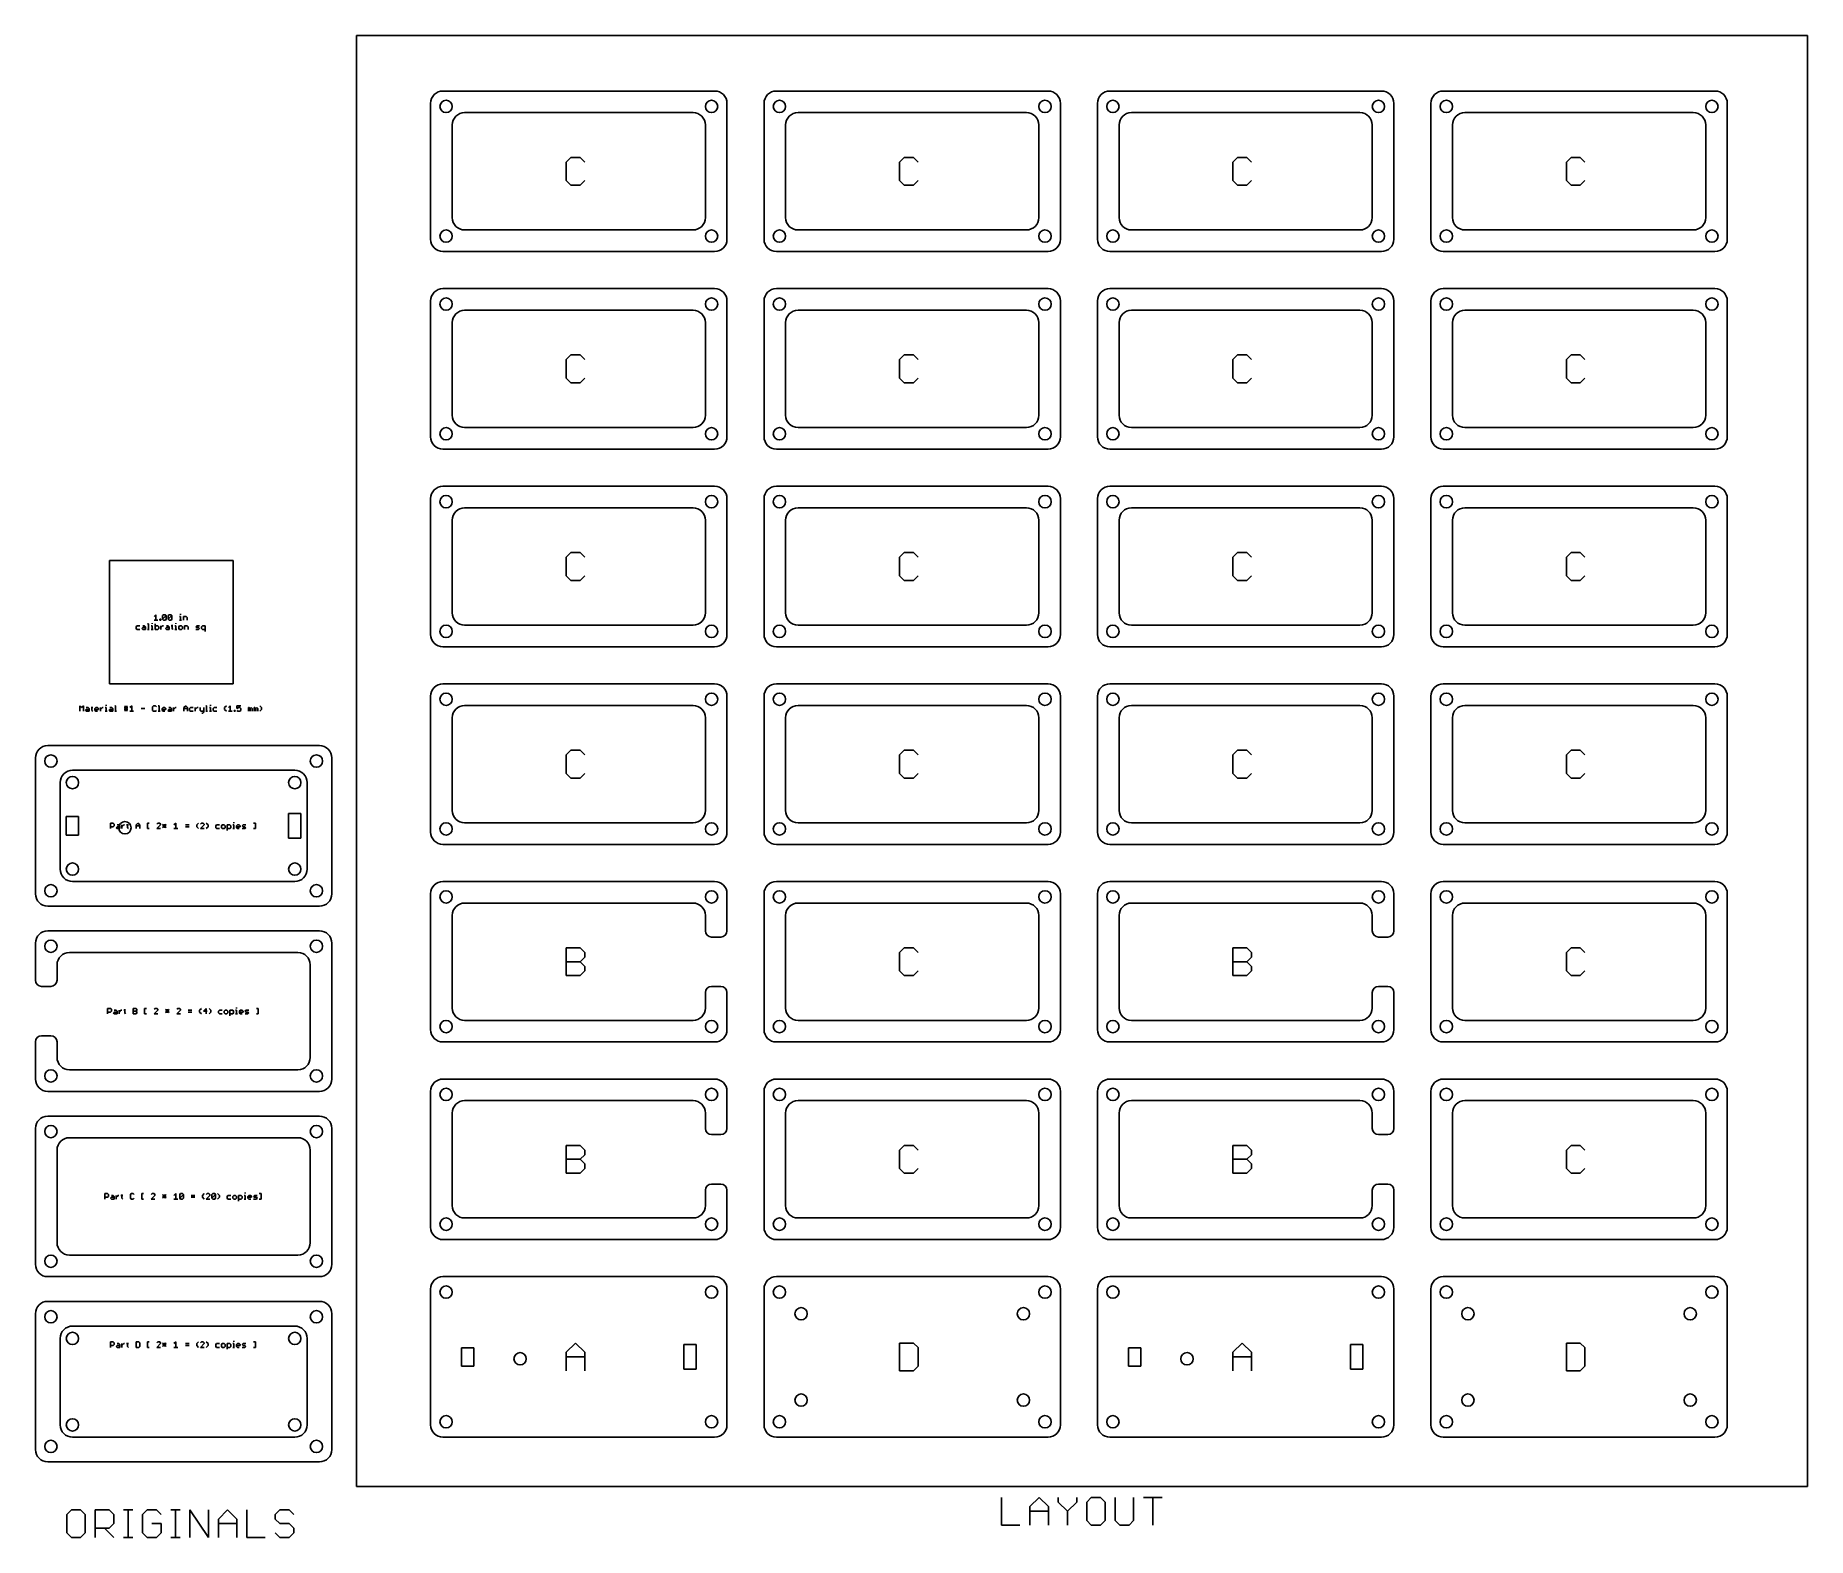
# Model space of a CAD drawing. Extents: x -66 to 298, y -10 to 298.
import ezdxf

# ---------------------------------------------------------------- set-up
doc = ezdxf.new("R2010")
doc.units = 0
for name, color, linetype in [('20', 7, 'CONTINUOUS'), ('47', 140, 'CONTINUOUS'), ('48', 82, 'CONTINUOUS'), ('49', 53, 'CONTINUOUS')]:
    doc.layers.add(name, color=color, linetype=linetype)

msp = doc.modelspace()

# ---------------------------------------------------------------- linework, layer by layer
at = {"layer": '20'}
for p, q in [((15.24, 256.54), (15.24, 284.48)), ((17.78, 287.02), (73.66, 287.02)), ((76.2, 284.48), (76.2, 256.54)), ((83.82, 256.54), (83.82, 284.48)), ((86.36, 287.02), (142.24, 287.02)), ((144.78, 284.48), (144.78, 256.54)), ((152.4, 256.54), (152.4, 284.48)), ((154.94, 287.02), (210.82, 287.02)), ((213.36, 284.48), (213.36, 256.54)), ((220.98, 256.54), (220.98, 284.48)), ((223.52, 287.02), (279.4, 287.02)), ((281.94, 284.48), (281.94, 256.54)), ((69.215, 282.575), (22.225, 282.575)), ((137.795, 282.575), (90.805, 282.575)), ((206.375, 282.575), (159.385, 282.575)), ((274.955, 282.575), (227.965, 282.575)), ((19.685, 280.035), (19.685, 260.985)), ((71.755, 260.985), (71.755, 280.035)), ((88.265, 280.035), (88.265, 260.985)), ((140.335, 260.985), (140.335, 280.035)), ((156.845, 280.035), (156.845, 260.985)), ((208.915, 260.985), (208.915, 280.035)), ((225.425, 280.035), (225.425, 260.985)), ((277.495, 260.985), (277.495, 280.035)), ((22.225, 258.445), (69.215, 258.445)), ((90.805, 258.445), (137.795, 258.445)), ((159.385, 258.445), (206.375, 258.445)), ((227.965, 258.445), (274.955, 258.445)), ((73.66, 254), (17.78, 254)), ((142.24, 254), (86.36, 254)), ((210.82, 254), (154.94, 254)), ((279.4, 254), (223.52, 254)), ((17.78, 246.38), (73.66, 246.38)), ((86.36, 246.38), (142.24, 246.38)), ((154.94, 246.38), (210.82, 246.38)), ((223.52, 246.38), (279.4, 246.38)), ((15.24, 215.9), (15.24, 243.84)), ((69.215, 241.935), (22.225, 241.935)), ((76.2, 243.84), (76.2, 215.9)), ((83.82, 215.9), (83.82, 243.84)), ((137.795, 241.935), (90.805, 241.935)), ((144.78, 243.84), (144.78, 215.9)), ((152.4, 215.9), (152.4, 243.84)), ((206.375, 241.935), (159.385, 241.935)), ((213.36, 243.84), (213.36, 215.9)), ((220.98, 215.9), (220.98, 243.84)), ((274.955, 241.935), (227.965, 241.935)), ((281.94, 243.84), (281.94, 215.9)), ((19.685, 239.395), (19.685, 220.345)), ((71.755, 220.345), (71.755, 239.395)), ((88.265, 239.395), (88.265, 220.345)), ((140.335, 220.345), (140.335, 239.395)), ((156.845, 239.395), (156.845, 220.345)), ((208.915, 220.345), (208.915, 239.395)), ((225.425, 239.395), (225.425, 220.345)), ((277.495, 220.345), (277.495, 239.395)), ((22.225, 217.805), (69.215, 217.805)), ((90.805, 217.805), (137.795, 217.805)), ((159.385, 217.805), (206.375, 217.805)), ((227.965, 217.805), (274.955, 217.805)), ((73.66, 213.36), (17.78, 213.36)), ((142.24, 213.36), (86.36, 213.36)), ((210.82, 213.36), (154.94, 213.36)), ((279.4, 213.36), (223.52, 213.36)), ((17.78, 205.74), (73.66, 205.74)), ((86.36, 205.74), (142.24, 205.74)), ((154.94, 205.74), (210.82, 205.74)), ((223.52, 205.74), (279.4, 205.74)), ((15.24, 175.26), (15.24, 203.2)), ((69.215, 201.295), (22.225, 201.295)), ((76.2, 203.2), (76.2, 175.26)), ((83.82, 175.26), (83.82, 203.2)), ((137.795, 201.295), (90.805, 201.295)), ((144.78, 203.2), (144.78, 175.26)), ((152.4, 175.26), (152.4, 203.2)), ((206.375, 201.295), (159.385, 201.295)), ((213.36, 203.2), (213.36, 175.26)), ((220.98, 175.26), (220.98, 203.2)), ((274.955, 201.295), (227.965, 201.295)), ((281.94, 203.2), (281.94, 175.26)), ((19.685, 198.755), (19.685, 179.705)), ((71.755, 179.705), (71.755, 198.755)), ((88.265, 198.755), (88.265, 179.705)), ((140.335, 179.705), (140.335, 198.755)), ((156.845, 198.755), (156.845, 179.705)), ((208.915, 179.705), (208.915, 198.755)), ((225.425, 198.755), (225.425, 179.705)), ((277.495, 179.705), (277.495, 198.755)), ((22.225, 177.165), (69.215, 177.165)), ((90.805, 177.165), (137.795, 177.165)), ((159.385, 177.165), (206.375, 177.165)), ((227.965, 177.165), (274.955, 177.165)), ((73.66, 172.72), (17.78, 172.72)), ((142.24, 172.72), (86.36, 172.72)), ((210.82, 172.72), (154.94, 172.72)), ((279.4, 172.72), (223.52, 172.72)), ((17.78, 165.1), (73.66, 165.1)), ((86.36, 165.1), (142.24, 165.1)), ((154.94, 165.1), (210.82, 165.1)), ((223.52, 165.1), (279.4, 165.1)), ((15.24, 134.62), (15.24, 162.56)), ((69.215, 160.655), (22.225, 160.655)), ((76.2, 162.56), (76.2, 134.62)), ((83.82, 134.62), (83.82, 162.56)), ((137.795, 160.655), (90.805, 160.655)), ((144.78, 162.56), (144.78, 134.62)), ((152.4, 134.62), (152.4, 162.56)), ((206.375, 160.655), (159.385, 160.655)), ((213.36, 162.56), (213.36, 134.62)), ((220.98, 134.62), (220.98, 162.56)), ((274.955, 160.655), (227.965, 160.655)), ((281.94, 162.56), (281.94, 134.62)), ((19.685, 158.115), (19.685, 139.065)), ((71.755, 139.065), (71.755, 158.115)), ((88.265, 158.115), (88.265, 139.065)), ((140.335, 139.065), (140.335, 158.115)), ((156.845, 158.115), (156.845, 139.065)), ((208.915, 139.065), (208.915, 158.115)), ((225.425, 158.115), (225.425, 139.065)), ((277.495, 139.065), (277.495, 158.115)), ((-66.04, 121.92), (-66.04, 149.86)), ((-63.5, 152.4), (-7.62, 152.4)), ((-5.08, 149.86), (-5.08, 121.92)), ((-59.69, 137.795), (-59.69, 133.985)), ((-57.15, 137.795), (-59.69, 137.795)), ((-57.15, 133.985), (-57.15, 137.795)), ((-13.97, 138.43), (-13.97, 133.35)), ((-11.43, 138.43), (-13.97, 138.43)), ((-11.43, 133.35), (-11.43, 138.43)), ((22.225, 136.525), (69.215, 136.525)), ((90.805, 136.525), (137.795, 136.525)), ((159.385, 136.525), (206.375, 136.525)), ((227.965, 136.525), (274.955, 136.525)), ((-59.69, 133.985), (-57.15, 133.985)), ((-13.97, 133.35), (-11.43, 133.35)), ((73.66, 132.08), (17.78, 132.08)), ((142.24, 132.08), (86.36, 132.08)), ((210.82, 132.08), (154.94, 132.08)), ((279.4, 132.08), (223.52, 132.08)), ((17.78, 124.46), (73.66, 124.46)), ((86.36, 124.46), (142.24, 124.46)), ((154.94, 124.46), (210.82, 124.46)), ((223.52, 124.46), (279.4, 124.46)), ((15.24, 93.98), (15.24, 121.92)), ((76.2, 121.92), (76.2, 114.3)), ((83.82, 93.98), (83.82, 121.92)), ((144.78, 121.92), (144.78, 93.98)), ((152.4, 93.98), (152.4, 121.92)), ((213.36, 121.92), (213.36, 114.3)), ((220.98, 93.98), (220.98, 121.92)), ((281.94, 121.92), (281.94, 93.98)), ((-7.62, 119.38), (-63.5, 119.38)), ((19.685, 117.475), (19.685, 98.425)), ((69.215, 120.015), (22.225, 120.015)), ((71.755, 114.3), (71.755, 117.475)), ((88.265, 117.475), (88.265, 98.425)), ((137.795, 120.015), (90.805, 120.015)), ((140.335, 98.425), (140.335, 117.475)), ((156.845, 117.475), (156.845, 98.425)), ((206.375, 120.015), (159.385, 120.015)), ((208.915, 114.3), (208.915, 117.475)), ((225.425, 117.475), (225.425, 98.425)), ((274.955, 120.015), (227.965, 120.015)), ((277.495, 98.425), (277.495, 117.475)), ((-63.5, 114.3), (-7.62, 114.3)), ((74.93, 113.03), (73.025, 113.03)), ((212.09, 113.03), (210.185, 113.03)), ((-66.04, 111.76), (-66.04, 104.14)), ((-12.065, 109.855), (-59.055, 109.855)), ((-5.08, 111.76), (-5.08, 83.82)), ((-61.595, 107.315), (-61.595, 104.14)), ((-9.525, 88.265), (-9.525, 107.315)), ((-62.865, 102.87), (-64.77, 102.87)), ((73.025, 102.87), (74.93, 102.87)), ((210.185, 102.87), (212.09, 102.87)), ((71.755, 98.425), (71.755, 101.6)), ((76.2, 93.98), (76.2, 101.6)), ((208.915, 98.425), (208.915, 101.6)), ((213.36, 93.98), (213.36, 101.6)), ((22.225, 95.885), (69.215, 95.885)), ((90.805, 95.885), (137.795, 95.885)), ((159.385, 95.885), (206.375, 95.885)), ((227.965, 95.885), (274.955, 95.885)), ((-66.04, 83.82), (-66.04, 91.44)), ((-64.77, 92.71), (-62.865, 92.71)), ((-61.595, 91.44), (-61.595, 88.265)), ((73.66, 91.44), (17.78, 91.44)), ((142.24, 91.44), (86.36, 91.44)), ((210.82, 91.44), (154.94, 91.44)), ((279.4, 91.44), (223.52, 91.44)), ((-59.055, 85.725), (-12.065, 85.725)), ((-7.62, 81.28), (-63.5, 81.28)), ((15.24, 53.34), (15.24, 81.28)), ((17.78, 83.82), (73.66, 83.82)), ((76.2, 81.28), (76.2, 73.66)), ((83.82, 53.34), (83.82, 81.28)), ((86.36, 83.82), (142.24, 83.82)), ((144.78, 81.28), (144.78, 53.34)), ((152.4, 53.34), (152.4, 81.28)), ((154.94, 83.82), (210.82, 83.82)), ((213.36, 81.28), (213.36, 73.66)), ((220.98, 53.34), (220.98, 81.28)), ((223.52, 83.82), (279.4, 83.82)), ((281.94, 81.28), (281.94, 53.34)), ((19.685, 76.835), (19.685, 57.785)), ((69.215, 79.375), (22.225, 79.375)), ((71.755, 73.66), (71.755, 76.835)), ((88.265, 76.835), (88.265, 57.785)), ((137.795, 79.375), (90.805, 79.375)), ((140.335, 57.785), (140.335, 76.835)), ((156.845, 76.835), (156.845, 57.785)), ((206.375, 79.375), (159.385, 79.375)), ((208.915, 73.66), (208.915, 76.835)), ((225.425, 76.835), (225.425, 57.785)), ((274.955, 79.375), (227.965, 79.375)), ((277.495, 57.785), (277.495, 76.835)), ((-66.04, 45.72), (-66.04, 73.66)), ((-63.5, 76.2), (-7.62, 76.2)), ((-5.08, 73.66), (-5.08, 45.72)), ((-12.065, 71.755), (-59.055, 71.755)), ((74.93, 72.39), (73.025, 72.39)), ((212.09, 72.39), (210.185, 72.39)), ((-61.595, 69.215), (-61.595, 50.165)), ((-9.525, 50.165), (-9.525, 69.215)), ((73.025, 62.23), (74.93, 62.23)), ((210.185, 62.23), (212.09, 62.23)), ((71.755, 57.785), (71.755, 60.96)), ((76.2, 53.34), (76.2, 60.96)), ((208.915, 57.785), (208.915, 60.96)), ((213.36, 53.34), (213.36, 60.96)), ((22.225, 55.245), (69.215, 55.245)), ((90.805, 55.245), (137.795, 55.245)), ((159.385, 55.245), (206.375, 55.245)), ((227.965, 55.245), (274.955, 55.245)), ((-59.055, 47.625), (-12.065, 47.625)), ((73.66, 50.8), (17.78, 50.8)), ((142.24, 50.8), (86.36, 50.8)), ((210.82, 50.8), (154.94, 50.8)), ((279.4, 50.8), (223.52, 50.8)), ((-7.62, 43.18), (-63.5, 43.18)), ((15.24, 12.7), (15.24, 40.64)), ((17.78, 43.18), (73.66, 43.18)), ((76.2, 40.64), (76.2, 12.7)), ((83.82, 12.7), (83.82, 40.64)), ((86.36, 43.18), (142.24, 43.18)), ((144.78, 40.64), (144.78, 12.7)), ((152.4, 12.7), (152.4, 40.64)), ((154.94, 43.18), (210.82, 43.18)), ((213.36, 40.64), (213.36, 12.7)), ((220.98, 12.7), (220.98, 40.64)), ((223.52, 43.18), (279.4, 43.18)), ((281.94, 40.64), (281.94, 12.7)), ((-63.5, 38.1), (-7.62, 38.1)), ((-66.04, 7.62), (-66.04, 35.56)), ((-5.08, 35.56), (-5.08, 7.62)), ((67.31, 29.21), (67.31, 24.13)), ((69.85, 29.21), (67.31, 29.21)), ((69.85, 24.13), (69.85, 29.21)), ((204.47, 29.21), (204.47, 24.13)), ((207.01, 29.21), (204.47, 29.21)), ((207.01, 24.13), (207.01, 29.21)), ((21.59, 28.575), (21.59, 24.765)), ((24.13, 28.575), (21.59, 28.575)), ((24.13, 24.765), (24.13, 28.575)), ((158.75, 28.575), (158.75, 24.765)), ((161.29, 28.575), (158.75, 28.575)), ((161.29, 24.765), (161.29, 28.575)), ((21.59, 24.765), (24.13, 24.765)), ((67.31, 24.13), (69.85, 24.13)), ((158.75, 24.765), (161.29, 24.765)), ((204.47, 24.13), (207.01, 24.13)), ((73.66, 10.16), (17.78, 10.16)), ((142.24, 10.16), (86.36, 10.16)), ((210.82, 10.16), (154.94, 10.16)), ((279.4, 10.16), (223.52, 10.16)), ((-7.62, 5.08), (-63.5, 5.08))]:
    msp.add_line(p, q, dxfattribs=at)
for centre in [(18.415, 283.845), (73.025, 283.845), (86.995, 283.845), (141.605, 283.845), (155.575, 283.845), (210.185, 283.845), (224.155, 283.845), (278.765, 283.845), (18.415, 257.175), (73.025, 257.175), (86.995, 257.175), (141.605, 257.175), (155.575, 257.175), (210.185, 257.175), (224.155, 257.175), (278.765, 257.175), (18.415, 243.205), (73.025, 243.205), (86.995, 243.205), (141.605, 243.205), (155.575, 243.205), (210.185, 243.205), (224.155, 243.205), (278.765, 243.205), (18.415, 216.535), (73.025, 216.535), (86.995, 216.535), (141.605, 216.535), (155.575, 216.535), (210.185, 216.535), (224.155, 216.535), (278.765, 216.535), (18.415, 202.565), (73.025, 202.565), (86.995, 202.565), (141.605, 202.565), (155.575, 202.565), (210.185, 202.565), (224.155, 202.565), (278.765, 202.565), (18.415, 175.895), (73.025, 175.895), (86.995, 175.895), (141.605, 175.895), (155.575, 175.895), (210.185, 175.895), (224.155, 175.895), (278.765, 175.895), (18.415, 161.925), (73.025, 161.925), (86.995, 161.925), (141.605, 161.925), (155.575, 161.925), (210.185, 161.925), (224.155, 161.925), (278.765, 161.925), (-62.865, 149.225), (-8.255, 149.225), (-47.625, 135.509), (18.415, 135.255), (73.025, 135.255), (86.995, 135.255), (141.605, 135.255), (155.575, 135.255), (210.185, 135.255), (224.155, 135.255), (278.765, 135.255), (-62.865, 122.555), (-8.255, 122.555), (18.415, 121.285), (73.025, 121.285), (86.995, 121.285), (141.605, 121.285), (155.575, 121.285), (210.185, 121.285), (224.155, 121.285), (278.765, 121.285), (-62.865, 111.125), (-8.255, 111.125), (18.415, 94.615), (73.025, 94.615), (86.995, 94.615), (141.605, 94.615), (155.575, 94.615), (210.185, 94.615), (224.155, 94.615), (278.765, 94.615), (-62.865, 84.455), (-8.255, 84.455), (18.415, 80.645), (73.025, 80.645), (86.995, 80.645), (141.605, 80.645), (155.575, 80.645), (210.185, 80.645), (224.155, 80.645), (278.765, 80.645), (-62.865, 73.025), (-8.255, 73.025), (18.415, 53.975), (73.025, 53.975), (86.995, 53.975), (141.605, 53.975), (155.575, 53.975), (210.185, 53.975), (224.155, 53.975), (278.765, 53.975), (-62.865, 46.355), (-8.255, 46.355), (18.415, 40.005), (73.025, 40.005), (86.995, 40.005), (141.605, 40.005), (155.575, 40.005), (210.185, 40.005), (224.155, 40.005), (278.765, 40.005), (91.44, 35.56), (137.16, 35.56), (228.6, 35.56), (274.32, 35.56), (-62.865, 34.925), (-8.255, 34.925), (-58.42, 30.48), (-12.7, 30.48), (33.655, 26.289), (170.815, 26.289), (91.44, 17.78), (137.16, 17.78), (228.6, 17.78), (274.32, 17.78), (18.415, 13.335), (73.025, 13.335), (86.995, 13.335), (141.605, 13.335), (155.575, 13.335), (210.185, 13.335), (224.155, 13.335), (278.765, 13.335), (-58.42, 12.7), (-12.7, 12.7), (-62.865, 8.255), (-8.255, 8.255)]:
    msp.add_circle(centre, 1.27, dxfattribs=at)
for centre, radius, start, end in [((17.78, 284.48), 2.54, 90, 180), ((73.66, 284.48), 2.54, 0, 90), ((86.36, 284.48), 2.54, 90, 180), ((142.24, 284.48), 2.54, 0, 90), ((154.94, 284.48), 2.54, 90, 180), ((210.82, 284.48), 2.54, 0, 90), ((223.52, 284.48), 2.54, 90, 180), ((279.4, 284.48), 2.54, 0, 90), ((22.225, 280.035), 2.54, 90, 180), ((69.215, 280.035), 2.54, 0, 90), ((90.805, 280.035), 2.54, 90, 180), ((137.795, 280.035), 2.54, 0, 90), ((159.385, 280.035), 2.54, 90, 180), ((206.375, 280.035), 2.54, 0, 90), ((227.965, 280.035), 2.54, 90, 180), ((274.955, 280.035), 2.54, 0, 90), ((22.225, 260.985), 2.54, 180, 270), ((69.215, 260.985), 2.54, 270, 0), ((90.805, 260.985), 2.54, 180, 270), ((137.795, 260.985), 2.54, 270, 0), ((159.385, 260.985), 2.54, 180, 270), ((206.375, 260.985), 2.54, 270, 0), ((227.965, 260.985), 2.54, 180, 270), ((274.955, 260.985), 2.54, 270, 0), ((17.78, 256.54), 2.54, 180, 270), ((73.66, 256.54), 2.54, 270, 0), ((86.36, 256.54), 2.54, 180, 270), ((142.24, 256.54), 2.54, 270, 0), ((154.94, 256.54), 2.54, 180, 270), ((210.82, 256.54), 2.54, 270, 0), ((223.52, 256.54), 2.54, 180, 270), ((279.4, 256.54), 2.54, 270, 0), ((17.78, 243.84), 2.54, 90, 180), ((73.66, 243.84), 2.54, 0, 90), ((86.36, 243.84), 2.54, 90, 180), ((142.24, 243.84), 2.54, 0, 90), ((154.94, 243.84), 2.54, 90, 180), ((210.82, 243.84), 2.54, 0, 90), ((223.52, 243.84), 2.54, 90, 180), ((279.4, 243.84), 2.54, 0, 90), ((22.225, 239.395), 2.54, 90, 180), ((69.215, 239.395), 2.54, 0, 90), ((90.805, 239.395), 2.54, 90, 180), ((137.795, 239.395), 2.54, 0, 90), ((159.385, 239.395), 2.54, 90, 180), ((206.375, 239.395), 2.54, 0, 90), ((227.965, 239.395), 2.54, 90, 180), ((274.955, 239.395), 2.54, 0, 90), ((22.225, 220.345), 2.54, 180, 270), ((69.215, 220.345), 2.54, 270, 0), ((90.805, 220.345), 2.54, 180, 270), ((137.795, 220.345), 2.54, 270, 0), ((159.385, 220.345), 2.54, 180, 270), ((206.375, 220.345), 2.54, 270, 0), ((227.965, 220.345), 2.54, 180, 270), ((274.955, 220.345), 2.54, 270, 0), ((17.78, 215.9), 2.54, 180, 270), ((73.66, 215.9), 2.54, 270, 0), ((86.36, 215.9), 2.54, 180, 270), ((142.24, 215.9), 2.54, 270, 0), ((154.94, 215.9), 2.54, 180, 270), ((210.82, 215.9), 2.54, 270, 0), ((223.52, 215.9), 2.54, 180, 270), ((279.4, 215.9), 2.54, 270, 0), ((17.78, 203.2), 2.54, 90, 180), ((73.66, 203.2), 2.54, 0, 90), ((86.36, 203.2), 2.54, 90, 180), ((142.24, 203.2), 2.54, 0, 90), ((154.94, 203.2), 2.54, 90, 180), ((210.82, 203.2), 2.54, 0, 90), ((223.52, 203.2), 2.54, 90, 180), ((279.4, 203.2), 2.54, 0, 90), ((22.225, 198.755), 2.54, 90, 180), ((69.215, 198.755), 2.54, 0, 90), ((90.805, 198.755), 2.54, 90, 180), ((137.795, 198.755), 2.54, 0, 90), ((159.385, 198.755), 2.54, 90, 180), ((206.375, 198.755), 2.54, 0, 90), ((227.965, 198.755), 2.54, 90, 180), ((274.955, 198.755), 2.54, 0, 90), ((22.225, 179.705), 2.54, 180, 270), ((69.215, 179.705), 2.54, 270, 0), ((90.805, 179.705), 2.54, 180, 270), ((137.795, 179.705), 2.54, 270, 0), ((159.385, 179.705), 2.54, 180, 270), ((206.375, 179.705), 2.54, 270, 0), ((227.965, 179.705), 2.54, 180, 270), ((274.955, 179.705), 2.54, 270, 0), ((17.78, 175.26), 2.54, 180, 270), ((73.66, 175.26), 2.54, 270, 0), ((86.36, 175.26), 2.54, 180, 270), ((142.24, 175.26), 2.54, 270, 0), ((154.94, 175.26), 2.54, 180, 270), ((210.82, 175.26), 2.54, 270, 0), ((223.52, 175.26), 2.54, 180, 270), ((279.4, 175.26), 2.54, 270, 0), ((17.78, 162.56), 2.54, 90, 180), ((73.66, 162.56), 2.54, 0, 90), ((86.36, 162.56), 2.54, 90, 180), ((142.24, 162.56), 2.54, 0, 90), ((154.94, 162.56), 2.54, 90, 180), ((210.82, 162.56), 2.54, 0, 90), ((223.52, 162.56), 2.54, 90, 180), ((279.4, 162.56), 2.54, 0, 90), ((22.225, 158.115), 2.54, 90, 180), ((69.215, 158.115), 2.54, 0, 90), ((90.805, 158.115), 2.54, 90, 180), ((137.795, 158.115), 2.54, 0, 90), ((159.385, 158.115), 2.54, 90, 180), ((206.375, 158.115), 2.54, 0, 90), ((227.965, 158.115), 2.54, 90, 180), ((274.955, 158.115), 2.54, 0, 90), ((-63.5, 149.86), 2.54, 90, 180), ((-7.62, 149.86), 2.54, 0, 90), ((22.225, 139.065), 2.54, 180, 270), ((69.215, 139.065), 2.54, 270, 0), ((90.805, 139.065), 2.54, 180, 270), ((137.795, 139.065), 2.54, 270, 0), ((159.385, 139.065), 2.54, 180, 270), ((206.375, 139.065), 2.54, 270, 0), ((227.965, 139.065), 2.54, 180, 270), ((274.955, 139.065), 2.54, 270, 0), ((17.78, 134.62), 2.54, 180, 270), ((73.66, 134.62), 2.54, 270, 0), ((86.36, 134.62), 2.54, 180, 270), ((142.24, 134.62), 2.54, 270, 0), ((154.94, 134.62), 2.54, 180, 270), ((210.82, 134.62), 2.54, 270, 0), ((223.52, 134.62), 2.54, 180, 270), ((279.4, 134.62), 2.54, 270, 0), ((17.78, 121.92), 2.54, 90, 180), ((73.66, 121.92), 2.54, 0, 90), ((86.36, 121.92), 2.54, 90, 180), ((142.24, 121.92), 2.54, 0, 90), ((154.94, 121.92), 2.54, 90, 180), ((210.82, 121.92), 2.54, 0, 90), ((223.52, 121.92), 2.54, 90, 180), ((279.4, 121.92), 2.54, 0, 90), ((-63.5, 121.92), 2.54, 180, 270), ((-7.62, 121.92), 2.54, 270, 0), ((22.225, 117.475), 2.54, 90, 180), ((69.215, 117.475), 2.54, 0, 90), ((90.805, 117.475), 2.54, 90, 180), ((137.795, 117.475), 2.54, 0, 90), ((159.385, 117.475), 2.54, 90, 180), ((206.375, 117.475), 2.54, 0, 90), ((227.965, 117.475), 2.54, 90, 180), ((274.955, 117.475), 2.54, 0, 90), ((-63.5, 111.76), 2.54, 90, 180), ((-7.62, 111.76), 2.54, 0, 90), ((73.025, 114.3), 1.27, 180, 270), ((74.93, 114.3), 1.27, 270, 0), ((210.185, 114.3), 1.27, 180, 270), ((212.09, 114.3), 1.27, 270, 0), ((-59.055, 107.315), 2.54, 90, 180), ((-12.065, 107.315), 2.54, 0, 90), ((-64.77, 104.14), 1.27, 180, 270), ((-62.865, 104.14), 1.27, 270, 0), ((73.025, 101.6), 1.27, 90, 180), ((74.93, 101.6), 1.27, 0, 90), ((210.185, 101.6), 1.27, 90, 180), ((212.09, 101.6), 1.27, 0, 90), ((22.225, 98.425), 2.54, 180, 270), ((69.215, 98.425), 2.54, 270, 0), ((90.805, 98.425), 2.54, 180, 270), ((137.795, 98.425), 2.54, 270, 0), ((159.385, 98.425), 2.54, 180, 270), ((206.375, 98.425), 2.54, 270, 0), ((227.965, 98.425), 2.54, 180, 270), ((274.955, 98.425), 2.54, 270, 0), ((-64.77, 91.44), 1.27, 90, 180), ((-62.865, 91.44), 1.27, 0, 90), ((17.78, 93.98), 2.54, 180, 270), ((73.66, 93.98), 2.54, 270, 0), ((86.36, 93.98), 2.54, 180, 270), ((142.24, 93.98), 2.54, 270, 0), ((154.94, 93.98), 2.54, 180, 270), ((210.82, 93.98), 2.54, 270, 0), ((223.52, 93.98), 2.54, 180, 270), ((279.4, 93.98), 2.54, 270, 0), ((-59.055, 88.265), 2.54, 180, 270), ((-12.065, 88.265), 2.54, 270, 0), ((-63.5, 83.82), 2.54, 180, 270), ((-7.62, 83.82), 2.54, 270, 0), ((17.78, 81.28), 2.54, 90, 180), ((73.66, 81.28), 2.54, 0, 90), ((86.36, 81.28), 2.54, 90, 180), ((142.24, 81.28), 2.54, 0, 90), ((154.94, 81.28), 2.54, 90, 180), ((210.82, 81.28), 2.54, 0, 90), ((223.52, 81.28), 2.54, 90, 180), ((279.4, 81.28), 2.54, 0, 90), ((22.225, 76.835), 2.54, 90, 180), ((69.215, 76.835), 2.54, 0, 90), ((90.805, 76.835), 2.54, 90, 180), ((137.795, 76.835), 2.54, 0, 90), ((159.385, 76.835), 2.54, 90, 180), ((206.375, 76.835), 2.54, 0, 90), ((227.965, 76.835), 2.54, 90, 180), ((274.955, 76.835), 2.54, 0, 90), ((-63.5, 73.66), 2.54, 90, 180), ((-7.62, 73.66), 2.54, 0, 90), ((73.025, 73.66), 1.27, 180, 270), ((74.93, 73.66), 1.27, 270, 0), ((210.185, 73.66), 1.27, 180, 270), ((212.09, 73.66), 1.27, 270, 0), ((-59.055, 69.215), 2.54, 90, 180), ((-12.065, 69.215), 2.54, 0, 90), ((73.025, 60.96), 1.27, 90, 180), ((74.93, 60.96), 1.27, 0, 90), ((210.185, 60.96), 1.27, 90, 180), ((212.09, 60.96), 1.27, 0, 90), ((22.225, 57.785), 2.54, 180, 270), ((69.215, 57.785), 2.54, 270, 0), ((90.805, 57.785), 2.54, 180, 270), ((137.795, 57.785), 2.54, 270, 0), ((159.385, 57.785), 2.54, 180, 270), ((206.375, 57.785), 2.54, 270, 0), ((227.965, 57.785), 2.54, 180, 270), ((274.955, 57.785), 2.54, 270, 0), ((17.78, 53.34), 2.54, 180, 270), ((73.66, 53.34), 2.54, 270, 0), ((86.36, 53.34), 2.54, 180, 270), ((142.24, 53.34), 2.54, 270, 0), ((154.94, 53.34), 2.54, 180, 270), ((210.82, 53.34), 2.54, 270, 0), ((223.52, 53.34), 2.54, 180, 270), ((279.4, 53.34), 2.54, 270, 0), ((-59.055, 50.165), 2.54, 180, 270), ((-12.065, 50.165), 2.54, 270, 0), ((-63.5, 45.72), 2.54, 180, 270), ((-7.62, 45.72), 2.54, 270, 0), ((17.78, 40.64), 2.54, 90, 180), ((73.66, 40.64), 2.54, 0, 90), ((86.36, 40.64), 2.54, 90, 180), ((142.24, 40.64), 2.54, 0, 90), ((154.94, 40.64), 2.54, 90, 180), ((210.82, 40.64), 2.54, 0, 90), ((223.52, 40.64), 2.54, 90, 180), ((279.4, 40.64), 2.54, 0, 90), ((-63.5, 35.56), 2.54, 90, 180), ((-7.62, 35.56), 2.54, 0, 90), ((17.78, 12.7), 2.54, 180, 270), ((73.66, 12.7), 2.54, 270, 0), ((86.36, 12.7), 2.54, 180, 270), ((142.24, 12.7), 2.54, 270, 0), ((154.94, 12.7), 2.54, 180, 270), ((210.82, 12.7), 2.54, 270, 0), ((223.52, 12.7), 2.54, 180, 270), ((279.4, 12.7), 2.54, 270, 0), ((-63.5, 7.62), 2.54, 180, 270), ((-7.62, 7.62), 2.54, 270, 0)]:
    msp.add_arc(centre, radius, start, end, dxfattribs=at)
at = {"layer": '47'}
for p, q in [((0, 298.45), (298.45, 298.45)), ((0, 0), (0, 298.45)), ((298.45, 0), (298.45, 298.45)), ((0, 0), (298.45, 0))]:
    msp.add_line(p, q, dxfattribs=at)
at = {"layer": '48'}
for p, q in [((44.0673, 273.3724), (43.114, 272.4191)), ((45.9739, 273.3724), (44.0673, 273.3724)), ((46.9273, 272.4191), (45.9739, 273.3724)), ((112.6473, 273.3724), (111.694, 272.4191)), ((114.5539, 273.3724), (112.6473, 273.3724)), ((115.5073, 272.4191), (114.5539, 273.3724)), ((181.2273, 273.3724), (180.274, 272.4191)), ((183.1339, 273.3724), (181.2273, 273.3724)), ((184.0873, 272.4191), (183.1339, 273.3724)), ((249.8073, 273.3724), (248.854, 272.4191)), ((251.7139, 273.3724), (249.8073, 273.3724)), ((252.6673, 272.4191), (251.7139, 273.3724)), ((43.114, 272.4191), (43.114, 268.6058)), ((111.694, 272.4191), (111.694, 268.6058)), ((180.274, 272.4191), (180.274, 268.6058)), ((248.854, 272.4191), (248.854, 268.6058)), ((43.114, 268.6058), (44.0673, 267.6525)), ((44.0673, 267.6525), (45.9739, 267.6525)), ((45.9739, 267.6525), (46.9273, 268.6058)), ((111.694, 268.6058), (112.6473, 267.6525)), ((112.6473, 267.6525), (114.5539, 267.6525)), ((114.5539, 267.6525), (115.5073, 268.6058)), ((180.274, 268.6058), (181.2273, 267.6525)), ((181.2273, 267.6525), (183.1339, 267.6525)), ((183.1339, 267.6525), (184.0873, 268.6058)), ((248.854, 268.6058), (249.8073, 267.6525)), ((249.8073, 267.6525), (251.7139, 267.6525)), ((251.7139, 267.6525), (252.6673, 268.6058)), ((44.0673, 232.7324), (43.114, 231.7791)), ((43.114, 231.7791), (43.114, 227.9658)), ((45.9739, 232.7324), (44.0673, 232.7324)), ((46.9273, 231.7791), (45.9739, 232.7324)), ((112.6473, 232.7324), (111.694, 231.7791)), ((111.694, 231.7791), (111.694, 227.9658)), ((114.5539, 232.7324), (112.6473, 232.7324)), ((115.5073, 231.7791), (114.5539, 232.7324)), ((181.2273, 232.7324), (180.274, 231.7791)), ((180.274, 231.7791), (180.274, 227.9658)), ((183.1339, 232.7324), (181.2273, 232.7324)), ((184.0873, 231.7791), (183.1339, 232.7324)), ((249.8073, 232.7324), (248.854, 231.7791)), ((248.854, 231.7791), (248.854, 227.9658)), ((251.7139, 232.7324), (249.8073, 232.7324)), ((252.6673, 231.7791), (251.7139, 232.7324)), ((43.114, 227.9658), (44.0673, 227.0125)), ((44.0673, 227.0125), (45.9739, 227.0125)), ((45.9739, 227.0125), (46.9273, 227.9658)), ((111.694, 227.9658), (112.6473, 227.0125)), ((112.6473, 227.0125), (114.5539, 227.0125)), ((114.5539, 227.0125), (115.5073, 227.9658)), ((180.274, 227.9658), (181.2273, 227.0125)), ((181.2273, 227.0125), (183.1339, 227.0125)), ((183.1339, 227.0125), (184.0873, 227.9658)), ((248.854, 227.9658), (249.8073, 227.0125)), ((249.8073, 227.0125), (251.7139, 227.0125)), ((251.7139, 227.0125), (252.6673, 227.9658)), ((44.0673, 192.0924), (43.114, 191.1391)), ((43.114, 191.1391), (43.114, 187.3258)), ((45.9739, 192.0924), (44.0673, 192.0924)), ((46.9273, 191.1391), (45.9739, 192.0924)), ((112.6473, 192.0924), (111.694, 191.1391)), ((111.694, 191.1391), (111.694, 187.3258)), ((114.5539, 192.0924), (112.6473, 192.0924)), ((115.5073, 191.1391), (114.5539, 192.0924)), ((181.2273, 192.0924), (180.274, 191.1391)), ((180.274, 191.1391), (180.274, 187.3258)), ((183.1339, 192.0924), (181.2273, 192.0924)), ((184.0873, 191.1391), (183.1339, 192.0924)), ((249.8073, 192.0924), (248.854, 191.1391)), ((248.854, 191.1391), (248.854, 187.3258)), ((251.7139, 192.0924), (249.8073, 192.0924)), ((252.6673, 191.1391), (251.7139, 192.0924)), ((43.114, 187.3258), (44.0673, 186.3725)), ((44.0673, 186.3725), (45.9739, 186.3725)), ((45.9739, 186.3725), (46.9273, 187.3258)), ((111.694, 187.3258), (112.6473, 186.3725)), ((112.6473, 186.3725), (114.5539, 186.3725)), ((114.5539, 186.3725), (115.5073, 187.3258)), ((180.274, 187.3258), (181.2273, 186.3725)), ((181.2273, 186.3725), (183.1339, 186.3725)), ((183.1339, 186.3725), (184.0873, 187.3258)), ((248.854, 187.3258), (249.8073, 186.3725)), ((249.8073, 186.3725), (251.7139, 186.3725)), ((251.7139, 186.3725), (252.6673, 187.3258)), ((-56.9418, 159.4485), (-56.9418, 160.5925)), ((-56.9418, 160.5925), (-56.5605, 160.2112)), ((-56.5605, 160.2112), (-56.1791, 160.5925)), ((-56.1791, 160.5925), (-56.1791, 159.4485)), ((-54.4123, 160.4018), (-54.4123, 159.6392)), ((-51.4888, 160.7831), (-51.4888, 160.5925)), ((-49.7305, 160.5925), (-49.5399, 160.5925)), ((-49.5399, 160.5925), (-49.5399, 159.4485)), ((-47.5909, 159.4485), (-47.5909, 160.5925)), ((-47.2095, 160.5925), (-47.2095, 159.4485)), ((-46.6121, 160.2112), (-46.2308, 160.5925)), ((-46.2308, 160.5925), (-46.2308, 159.4485)), ((-41.7439, 160.5925), (-41.9345, 160.4018)), ((-41.9345, 160.4018), (-41.9345, 159.6392)), ((-41.3625, 160.5925), (-41.7439, 160.5925)), ((-41.1719, 160.4018), (-41.3625, 160.5925)), ((-40.7651, 160.5925), (-40.5745, 160.5925)), ((-40.5745, 160.5925), (-40.5745, 159.4485)), ((-35.5029, 160.2112), (-35.1215, 160.5925)), ((-35.1215, 160.5925), (-34.7402, 160.2112)), ((-31.0202, 160.5925), (-30.8295, 160.5925)), ((-30.8295, 160.5925), (-30.8295, 159.4485)), ((-30.0499, 160.7831), (-30.0499, 160.5925)), ((-27.1222, 160.2112), (-26.7409, 160.5925)), ((-26.3426, 160.2112), (-25.9613, 160.5925)), ((-25.9613, 160.5925), (-25.9613, 159.4485)), ((-23.8258, 160.5925), (-24.5885, 160.5925)), ((-24.5885, 160.5925), (-24.5885, 160.0205)), ((-19.5296, 160.2112), (-19.9109, 160.5925)), ((-55.7724, 159.6392), (-55.5817, 159.8298)), ((-55.5817, 159.4485), (-55.7724, 159.6392)), ((-55.5817, 160.2112), (-55.2004, 160.2112)), ((-55.5817, 159.8298), (-55.0097, 159.8298)), ((-55.0097, 159.4485), (-55.5817, 159.4485)), ((-55.2004, 160.2112), (-55.0097, 160.0205)), ((-55.0097, 160.0205), (-55.0097, 159.4485)), ((-54.603, 160.2112), (-54.2217, 160.2112)), ((-54.4123, 159.6392), (-54.2217, 159.4485)), ((-53.8234, 160.0205), (-53.6327, 160.2112)), ((-53.8234, 159.6392), (-53.8234, 160.0205)), ((-53.0608, 159.8298), (-53.8234, 159.8298)), ((-53.6327, 159.4485), (-53.8234, 159.6392)), ((-53.6327, 160.2112), (-53.2514, 160.2112)), ((-53.2514, 159.4485), (-53.6327, 159.4485)), ((-53.2514, 160.2112), (-53.0608, 160.0205)), ((-53.0608, 160.0205), (-53.0608, 159.8298)), ((-52.654, 159.4485), (-52.654, 160.2112)), ((-52.654, 159.8298), (-52.2727, 160.2112)), ((-52.2727, 160.2112), (-52.082, 160.2112)), ((-51.6795, 160.2112), (-51.4888, 160.2112)), ((-51.6795, 159.4485), (-51.2982, 159.4485)), ((-51.4888, 160.2112), (-51.4888, 159.4485)), ((-50.8999, 159.6392), (-50.7092, 159.8298)), ((-50.7092, 159.4485), (-50.8999, 159.6392)), ((-50.7092, 160.2112), (-50.3279, 160.2112)), ((-50.7092, 159.8298), (-50.1373, 159.8298)), ((-50.1373, 159.4485), (-50.7092, 159.4485)), ((-50.3279, 160.2112), (-50.1373, 160.0205)), ((-50.1373, 160.0205), (-50.1373, 159.4485)), ((-49.7305, 159.4485), (-49.3492, 159.4485)), ((-47.7815, 160.2112), (-47.2095, 160.2112)), ((-47.7815, 159.8298), (-47.0189, 159.8298)), ((-47.2095, 160.2112), (-47.0189, 160.2112)), ((-46.6121, 159.4485), (-45.8495, 159.4485)), ((-44.2733, 160.0205), (-43.5107, 160.0205)), ((-41.9345, 159.6392), (-41.7439, 159.4485)), ((-41.7439, 159.4485), (-41.3625, 159.4485)), ((-41.3625, 159.4485), (-41.1719, 159.6392)), ((-40.7651, 159.4485), (-40.3838, 159.4485)), ((-39.9855, 160.0205), (-39.7949, 160.2112)), ((-39.9855, 159.6392), (-39.9855, 160.0205)), ((-39.2229, 159.8298), (-39.9855, 159.8298)), ((-39.7949, 159.4485), (-39.9855, 159.6392)), ((-39.7949, 160.2112), (-39.4136, 160.2112)), ((-39.4136, 159.4485), (-39.7949, 159.4485)), ((-39.4136, 160.2112), (-39.2229, 160.0205)), ((-39.2229, 160.0205), (-39.2229, 159.8298)), ((-38.8161, 159.6392), (-38.6255, 159.8298)), ((-38.6255, 159.4485), (-38.8161, 159.6392)), ((-38.6255, 160.2112), (-38.2442, 160.2112)), ((-38.6255, 159.8298), (-38.0535, 159.8298)), ((-38.0535, 159.4485), (-38.6255, 159.4485)), ((-38.2442, 160.2112), (-38.0535, 160.0205)), ((-38.0535, 160.0205), (-38.0535, 159.4485)), ((-37.6467, 159.4485), (-37.6467, 160.2112)), ((-37.6467, 159.8298), (-37.2654, 160.2112)), ((-37.2654, 160.2112), (-37.0748, 160.2112)), ((-35.5029, 159.4485), (-35.5029, 160.2112)), ((-35.5029, 160.0205), (-34.7402, 160.0205)), ((-34.7402, 160.2112), (-34.7402, 159.4485)), ((-34.1428, 160.2112), (-34.3335, 160.0205)), ((-34.3335, 160.0205), (-34.3335, 159.6392)), ((-34.3335, 159.6392), (-34.1428, 159.4485)), ((-33.5708, 160.2112), (-34.1428, 160.2112)), ((-34.1428, 159.4485), (-33.5708, 159.4485)), ((-33.1641, 159.4485), (-33.1641, 160.2112)), ((-33.1641, 159.8298), (-32.7827, 160.2112)), ((-32.7827, 160.2112), (-32.5921, 160.2112)), ((-32.1896, 160.2112), (-32.1896, 159.6392)), ((-32.1896, 159.6392), (-31.9989, 159.4485)), ((-31.9989, 159.4485), (-31.4269, 159.4485)), ((-31.6176, 159.0672), (-31.8082, 159.0672)), ((-31.4269, 159.2578), (-31.6176, 159.0672)), ((-31.4269, 160.2112), (-31.4269, 159.2578)), ((-31.0202, 159.4485), (-30.6388, 159.4485)), ((-30.2406, 160.2112), (-30.0499, 160.2112)), ((-30.2406, 159.4485), (-29.8592, 159.4485)), ((-30.0499, 160.2112), (-30.0499, 159.4485)), ((-29.2703, 160.2112), (-29.461, 160.0205)), ((-29.461, 160.0205), (-29.461, 159.6392)), ((-29.461, 159.6392), (-29.2703, 159.4485)), ((-28.6983, 160.2112), (-29.2703, 160.2112)), ((-29.2703, 159.4485), (-28.6983, 159.4485)), ((-27.1222, 159.8298), (-27.1222, 160.2112)), ((-26.7409, 159.4485), (-27.1222, 159.8298)), ((-26.3426, 159.4485), (-25.5799, 159.4485)), ((-25.1732, 159.4485), (-25.1732, 159.6392)), ((-25.1732, 159.6392), (-24.9825, 159.6392)), ((-24.9825, 159.4485), (-25.1732, 159.4485)), ((-24.9825, 159.6392), (-24.9825, 159.4485)), ((-24.5885, 160.0205), (-24.2072, 160.2112)), ((-24.3978, 159.4485), (-24.5885, 159.6392)), ((-24.0165, 159.4485), (-24.3978, 159.4485)), ((-24.2072, 160.2112), (-24.0165, 160.2112)), ((-24.0165, 160.2112), (-23.8258, 160.0205)), ((-23.8258, 159.6392), (-24.0165, 159.4485)), ((-23.8258, 160.0205), (-23.8258, 159.6392)), ((-22.2497, 159.4485), (-22.2497, 160.2112)), ((-22.2497, 160.2112), (-22.059, 160.2112)), ((-22.059, 160.2112), (-21.8684, 160.0205)), ((-21.8684, 160.0205), (-21.6777, 160.2112)), ((-21.8684, 160.0205), (-21.8684, 159.4485)), ((-21.6777, 160.2112), (-21.487, 160.0205)), ((-21.487, 160.0205), (-21.487, 159.4485)), ((-21.0803, 159.4485), (-21.0803, 160.2112)), ((-21.0803, 160.2112), (-20.8896, 160.2112)), ((-20.8896, 160.2112), (-20.699, 160.0205)), ((-20.699, 160.0205), (-20.5083, 160.2112)), ((-20.699, 160.0205), (-20.699, 159.4485)), ((-20.5083, 160.2112), (-20.3176, 160.0205)), ((-20.3176, 160.0205), (-20.3176, 159.4485)), ((-19.9109, 159.4485), (-19.5296, 159.8298)), ((-19.5296, 159.8298), (-19.5296, 160.2112)), ((44.0673, 151.4524), (43.114, 150.4991)), ((43.114, 150.4991), (43.114, 146.6858)), ((45.9739, 151.4524), (44.0673, 151.4524)), ((46.9273, 150.4991), (45.9739, 151.4524)), ((112.6473, 151.4524), (111.694, 150.4991)), ((111.694, 150.4991), (111.694, 146.6858)), ((114.5539, 151.4524), (112.6473, 151.4524)), ((115.5073, 150.4991), (114.5539, 151.4524)), ((181.2273, 151.4524), (180.274, 150.4991)), ((180.274, 150.4991), (180.274, 146.6858)), ((183.1339, 151.4524), (181.2273, 151.4524)), ((184.0873, 150.4991), (183.1339, 151.4524)), ((249.8073, 151.4524), (248.854, 150.4991)), ((248.854, 150.4991), (248.854, 146.6858)), ((251.7139, 151.4524), (249.8073, 151.4524)), ((252.6673, 150.4991), (251.7139, 151.4524)), ((43.114, 146.6858), (44.0673, 145.7325)), ((45.9739, 145.7325), (46.9273, 146.6858)), ((111.694, 146.6858), (112.6473, 145.7325)), ((114.5539, 145.7325), (115.5073, 146.6858)), ((180.274, 146.6858), (181.2273, 145.7325)), ((183.1339, 145.7325), (184.0873, 146.6858)), ((248.854, 146.6858), (249.8073, 145.7325)), ((251.7139, 145.7325), (252.6673, 146.6858)), ((44.0673, 145.7325), (45.9739, 145.7325)), ((112.6473, 145.7325), (114.5539, 145.7325)), ((181.2273, 145.7325), (183.1339, 145.7325)), ((249.8073, 145.7325), (251.7139, 145.7325)), ((-50.6012, 135.3185), (-50.6012, 136.4625)), ((-50.6012, 136.4625), (-50.0293, 136.4625)), ((-50.0293, 135.6998), (-50.6012, 135.6998)), ((-50.0293, 136.4625), (-49.8386, 136.2718)), ((-49.8386, 135.8905), (-50.0293, 135.6998)), ((-49.8386, 136.2718), (-49.8386, 135.8905)), ((-49.4318, 135.5092), (-49.2412, 135.6998)), ((-49.2412, 135.3185), (-49.4318, 135.5092)), ((-49.2412, 136.0812), (-48.8599, 136.0812)), ((-49.2412, 135.6998), (-48.6692, 135.6998)), ((-48.6692, 135.3185), (-49.2412, 135.3185)), ((-48.8599, 136.0812), (-48.6692, 135.8905)), ((-48.6692, 135.8905), (-48.6692, 135.3185)), ((-48.2624, 135.3185), (-48.2624, 136.0812)), ((-48.2624, 135.6998), (-47.8811, 136.0812)), ((-47.8811, 136.0812), (-47.6905, 136.0812)), ((-47.288, 136.0812), (-46.9066, 136.0812)), ((-47.0973, 136.2718), (-47.0973, 135.5092)), ((-47.0973, 135.5092), (-46.9066, 135.3185)), ((-45.339, 136.0812), (-44.9576, 136.4625)), ((-45.339, 135.3185), (-45.339, 136.0812)), ((-45.339, 135.8905), (-44.5763, 135.8905)), ((-44.9576, 136.4625), (-44.5763, 136.0812)), ((-44.5763, 136.0812), (-44.5763, 135.3185)), ((-43.0002, 135.3185), (-43.0002, 136.4625)), ((-43.0002, 136.4625), (-42.6188, 136.4625)), ((-42.6188, 135.3185), (-43.0002, 135.3185)), ((-40.8605, 136.4625), (-41.0512, 136.2718)), ((-41.0512, 135.3185), (-40.2885, 136.0812)), ((-40.2885, 135.3185), (-41.0512, 135.3185)), ((-40.4792, 136.4625), (-40.8605, 136.4625)), ((-40.2885, 136.2718), (-40.4792, 136.4625)), ((-40.2885, 136.0812), (-40.2885, 136.2718)), ((-39.8818, 136.2718), (-39.1191, 135.5092)), ((-39.8818, 135.5092), (-39.1191, 136.2718)), ((-39.8818, 135.8905), (-39.1191, 135.8905)), ((-39.5004, 135.5092), (-39.5004, 136.2718)), ((-37.543, 136.0812), (-37.1617, 136.4625)), ((-37.543, 135.3185), (-36.7803, 135.3185)), ((-37.1617, 136.4625), (-37.1617, 135.3185)), ((-35.2042, 136.0812), (-34.4415, 136.0812)), ((-35.2042, 135.6998), (-34.4415, 135.6998)), ((-32.8654, 136.0812), (-32.4841, 136.4625)), ((-32.8654, 135.6998), (-32.8654, 136.0812)), ((-32.4841, 135.3185), (-32.8654, 135.6998)), ((-31.8951, 136.4625), (-32.0858, 136.2718)), ((-32.0858, 135.3185), (-31.3231, 136.0812)), ((-31.3231, 135.3185), (-32.0858, 135.3185)), ((-31.5138, 136.4625), (-31.8951, 136.4625)), ((-31.3231, 136.2718), (-31.5138, 136.4625)), ((-31.3231, 136.0812), (-31.3231, 136.2718)), ((-30.5351, 136.0812), (-30.9164, 136.4625)), ((-30.9164, 135.3185), (-30.5351, 135.6998)), ((-30.5351, 135.6998), (-30.5351, 136.0812)), ((-28.7767, 136.0812), (-28.9674, 135.8905)), ((-28.9674, 135.8905), (-28.9674, 135.5092)), ((-28.9674, 135.5092), (-28.7767, 135.3185)), ((-28.2048, 136.0812), (-28.7767, 136.0812)), ((-28.7767, 135.3185), (-28.2048, 135.3185)), ((-27.6073, 136.0812), (-27.798, 135.8905)), ((-27.798, 135.8905), (-27.798, 135.5092)), ((-27.798, 135.5092), (-27.6073, 135.3185)), ((-27.226, 136.0812), (-27.6073, 136.0812)), ((-27.6073, 135.3185), (-27.226, 135.3185)), ((-27.0354, 135.8905), (-27.226, 136.0812)), ((-27.226, 135.3185), (-27.0354, 135.5092)), ((-27.0354, 135.5092), (-27.0354, 135.8905)), ((-26.6286, 134.9372), (-26.6286, 136.0812)), ((-26.6286, 136.0812), (-26.0566, 136.0812)), ((-26.0566, 135.3185), (-26.6286, 135.3185)), ((-26.0566, 136.0812), (-25.866, 135.8905)), ((-25.866, 135.5092), (-26.0566, 135.3185)), ((-25.866, 135.8905), (-25.866, 135.5092)), ((-25.4592, 136.0812), (-25.2686, 136.0812)), ((-25.4592, 135.3185), (-25.0779, 135.3185)), ((-25.2686, 136.6531), (-25.2686, 136.4625)), ((-25.2686, 136.0812), (-25.2686, 135.3185)), ((-24.6796, 135.8905), (-24.489, 136.0812)), ((-24.6796, 135.5092), (-24.6796, 135.8905)), ((-23.917, 135.6998), (-24.6796, 135.6998)), ((-24.489, 135.3185), (-24.6796, 135.5092)), ((-24.489, 136.0812), (-24.1076, 136.0812)), ((-24.1076, 135.3185), (-24.489, 135.3185)), ((-24.1076, 136.0812), (-23.917, 135.8905)), ((-23.917, 135.8905), (-23.917, 135.6998)), ((-23.5102, 135.8905), (-23.3196, 136.0812)), ((-23.3196, 135.6998), (-23.5102, 135.8905)), ((-23.5102, 135.3185), (-22.9382, 135.3185)), ((-23.3196, 136.0812), (-22.7476, 136.0812)), ((-22.9382, 135.6998), (-23.3196, 135.6998)), ((-22.7476, 135.5092), (-22.9382, 135.6998)), ((-22.9382, 135.3185), (-22.7476, 135.5092)), ((-20.7901, 136.4625), (-21.1714, 136.4625)), ((-21.1714, 135.3185), (-20.7901, 135.3185)), ((-20.7901, 135.3185), (-20.7901, 136.4625)), ((43.114, 105.0925), (43.114, 110.8124)), ((43.114, 110.8124), (45.9739, 110.8124)), ((45.9739, 110.8124), (46.9273, 109.8591)), ((46.9273, 109.8591), (46.9273, 108.9058)), ((112.6473, 110.8124), (111.694, 109.8591)), ((111.694, 109.8591), (111.694, 106.0458)), ((114.5539, 110.8124), (112.6473, 110.8124)), ((115.5073, 109.8591), (114.5539, 110.8124)), ((180.274, 105.0925), (180.274, 110.8124)), ((180.274, 110.8124), (183.1339, 110.8124)), ((183.1339, 110.8124), (184.0873, 109.8591)), ((184.0873, 109.8591), (184.0873, 108.9058)), ((249.8073, 110.8124), (248.854, 109.8591)), ((248.854, 109.8591), (248.854, 106.0458)), ((251.7139, 110.8124), (249.8073, 110.8124)), ((252.6673, 109.8591), (251.7139, 110.8124)), ((43.114, 107.9524), (45.9739, 107.9524)), ((46.9273, 108.9058), (45.9739, 107.9524)), ((45.9739, 107.9524), (46.9273, 106.9991)), ((46.9273, 106.0458), (45.9739, 105.0925)), ((46.9273, 106.9991), (46.9273, 106.0458)), ((111.694, 106.0458), (112.6473, 105.0925)), ((114.5539, 105.0925), (115.5073, 106.0458)), ((180.274, 107.9524), (183.1339, 107.9524)), ((184.0873, 108.9058), (183.1339, 107.9524)), ((183.1339, 107.9524), (184.0873, 106.9991)), ((184.0873, 106.0458), (183.1339, 105.0925)), ((184.0873, 106.9991), (184.0873, 106.0458)), ((248.854, 106.0458), (249.8073, 105.0925)), ((251.7139, 105.0925), (252.6673, 106.0458)), ((45.9739, 105.0925), (43.114, 105.0925)), ((112.6473, 105.0925), (114.5539, 105.0925)), ((183.1339, 105.0925), (180.274, 105.0925)), ((249.8073, 105.0925), (251.7139, 105.0925)), ((-24.6839, 98.5531), (-24.6839, 98.3625)), ((-51.1859, 97.2185), (-51.1859, 98.3625)), ((-51.1859, 98.3625), (-50.614, 98.3625)), ((-50.614, 97.5998), (-51.1859, 97.5998)), ((-50.614, 98.3625), (-50.4233, 98.1718)), ((-50.4233, 97.7905), (-50.614, 97.5998)), ((-50.4233, 98.1718), (-50.4233, 97.7905)), ((-50.0165, 97.4092), (-49.8259, 97.5998)), ((-49.8259, 97.2185), (-50.0165, 97.4092)), ((-49.8259, 97.9811), (-49.4446, 97.9811)), ((-49.8259, 97.5998), (-49.2539, 97.5998)), ((-49.2539, 97.2185), (-49.8259, 97.2185)), ((-49.4446, 97.9811), (-49.2539, 97.7905)), ((-49.2539, 97.7905), (-49.2539, 97.2185)), ((-48.8471, 97.2185), (-48.8471, 97.9811)), ((-48.8471, 97.5998), (-48.4658, 97.9811)), ((-48.4658, 97.9811), (-48.2752, 97.9811)), ((-47.8727, 97.9811), (-47.4913, 97.9811)), ((-47.682, 98.1718), (-47.682, 97.4092)), ((-47.682, 97.4092), (-47.4913, 97.2185)), ((-45.9237, 97.2185), (-45.9237, 98.3625)), ((-45.9237, 98.3625), (-45.3517, 98.3625)), ((-45.9237, 97.7905), (-45.3517, 97.7905)), ((-45.3517, 97.2185), (-45.9237, 97.2185)), ((-45.3517, 98.3625), (-45.161, 98.1718)), ((-45.161, 97.9811), (-45.3517, 97.7905)), ((-45.3517, 97.7905), (-45.161, 97.5998)), ((-45.161, 97.4092), (-45.3517, 97.2185)), ((-45.161, 98.1718), (-45.161, 97.9811)), ((-45.161, 97.5998), (-45.161, 97.4092)), ((-43.5849, 97.2185), (-43.5849, 98.3625)), ((-43.5849, 98.3625), (-43.2035, 98.3625)), ((-43.2035, 97.2185), (-43.5849, 97.2185)), ((-41.4452, 98.3625), (-41.6359, 98.1718)), ((-41.6359, 97.2185), (-40.8732, 97.9811)), ((-40.8732, 97.2185), (-41.6359, 97.2185)), ((-41.0639, 98.3625), (-41.4452, 98.3625)), ((-40.8732, 98.1718), (-41.0639, 98.3625)), ((-40.8732, 97.9811), (-40.8732, 98.1718)), ((-39.2971, 98.1718), (-38.5344, 97.4092)), ((-39.2971, 97.4092), (-38.5344, 98.1718)), ((-39.2971, 97.7905), (-38.5344, 97.7905)), ((-38.9158, 97.4092), (-38.9158, 98.1718)), ((-36.7676, 98.3625), (-36.9583, 98.1718)), ((-36.9583, 97.2185), (-36.1956, 97.9811)), ((-36.1956, 97.2185), (-36.9583, 97.2185)), ((-36.3863, 98.3625), (-36.7676, 98.3625)), ((-36.1956, 98.1718), (-36.3863, 98.3625)), ((-36.1956, 97.9811), (-36.1956, 98.1718)), ((-34.6195, 97.9811), (-33.8568, 97.9811)), ((-34.6195, 97.5998), (-33.8568, 97.5998)), ((-32.2807, 97.9811), (-31.8994, 98.3625)), ((-32.2807, 97.5998), (-32.2807, 97.9811)), ((-31.8994, 97.2185), (-32.2807, 97.5998)), ((-30.9291, 98.3625), (-31.5011, 97.7905)), ((-31.5011, 97.7905), (-30.7384, 97.7905)), ((-30.9291, 97.2185), (-30.9291, 98.3625)), ((-29.9504, 97.9811), (-30.3317, 98.3625)), ((-30.3317, 97.2185), (-29.9504, 97.5998)), ((-29.9504, 97.5998), (-29.9504, 97.9811)), ((-28.192, 97.9811), (-28.3827, 97.7905)), ((-28.3827, 97.7905), (-28.3827, 97.4092)), ((-28.3827, 97.4092), (-28.192, 97.2185)), ((-27.6201, 97.9811), (-28.192, 97.9811)), ((-28.192, 97.2185), (-27.6201, 97.2185)), ((-27.0226, 97.9811), (-27.2133, 97.7905)), ((-27.2133, 97.7905), (-27.2133, 97.4092)), ((-27.2133, 97.4092), (-27.0226, 97.2185)), ((-26.6413, 97.9811), (-27.0226, 97.9811)), ((-27.0226, 97.2185), (-26.6413, 97.2185)), ((-26.4507, 97.7905), (-26.6413, 97.9811)), ((-26.6413, 97.2185), (-26.4507, 97.4092)), ((-26.4507, 97.4092), (-26.4507, 97.7905)), ((-26.0439, 96.8372), (-26.0439, 97.9811)), ((-26.0439, 97.9811), (-25.4719, 97.9811)), ((-25.4719, 97.2185), (-26.0439, 97.2185)), ((-25.4719, 97.9811), (-25.2813, 97.7905)), ((-25.2813, 97.4092), (-25.4719, 97.2185)), ((-25.2813, 97.7905), (-25.2813, 97.4092)), ((-24.8745, 97.9811), (-24.6839, 97.9811)), ((-24.8745, 97.2185), (-24.4932, 97.2185)), ((-24.6839, 97.9811), (-24.6839, 97.2185)), ((-24.0949, 97.7905), (-23.9043, 97.9811)), ((-24.0949, 97.4092), (-24.0949, 97.7905)), ((-23.3323, 97.5998), (-24.0949, 97.5998)), ((-23.9043, 97.2185), (-24.0949, 97.4092)), ((-23.9043, 97.9811), (-23.5229, 97.9811)), ((-23.5229, 97.2185), (-23.9043, 97.2185)), ((-23.5229, 97.9811), (-23.3323, 97.7905)), ((-23.3323, 97.7905), (-23.3323, 97.5998)), ((-22.9255, 97.7905), (-22.7349, 97.9811)), ((-22.7349, 97.5998), (-22.9255, 97.7905)), ((-22.9255, 97.2185), (-22.3535, 97.2185)), ((-22.7349, 97.9811), (-22.1629, 97.9811)), ((-22.3535, 97.5998), (-22.7349, 97.5998)), ((-22.1629, 97.4092), (-22.3535, 97.5998)), ((-22.3535, 97.2185), (-22.1629, 97.4092)), ((-20.2054, 98.3625), (-20.5867, 98.3625)), ((-20.5867, 97.2185), (-20.2054, 97.2185)), ((-20.2054, 97.2185), (-20.2054, 98.3625)), ((43.114, 64.4525), (43.114, 70.1724)), ((43.114, 70.1724), (45.9739, 70.1724)), ((45.9739, 70.1724), (46.9273, 69.2191)), ((112.6473, 70.1724), (111.694, 69.2191)), ((114.5539, 70.1724), (112.6473, 70.1724)), ((115.5073, 69.2191), (114.5539, 70.1724)), ((180.274, 64.4525), (180.274, 70.1724)), ((180.274, 70.1724), (183.1339, 70.1724)), ((183.1339, 70.1724), (184.0873, 69.2191)), ((249.8073, 70.1724), (248.854, 69.2191)), ((251.7139, 70.1724), (249.8073, 70.1724)), ((252.6673, 69.2191), (251.7139, 70.1724)), ((43.114, 67.3124), (45.9739, 67.3124)), ((46.9273, 68.2658), (45.9739, 67.3124)), ((45.9739, 67.3124), (46.9273, 66.3591)), ((46.9273, 69.2191), (46.9273, 68.2658)), ((46.9273, 66.3591), (46.9273, 65.4058)), ((111.694, 69.2191), (111.694, 65.4058)), ((180.274, 67.3124), (183.1339, 67.3124)), ((184.0873, 68.2658), (183.1339, 67.3124)), ((183.1339, 67.3124), (184.0873, 66.3591)), ((184.0873, 69.2191), (184.0873, 68.2658)), ((184.0873, 66.3591), (184.0873, 65.4058)), ((248.854, 69.2191), (248.854, 65.4058)), ((45.9739, 64.4525), (43.114, 64.4525)), ((46.9273, 65.4058), (45.9739, 64.4525)), ((111.694, 65.4058), (112.6473, 64.4525)), ((112.6473, 64.4525), (114.5539, 64.4525)), ((114.5539, 64.4525), (115.5073, 65.4058)), ((183.1339, 64.4525), (180.274, 64.4525)), ((184.0873, 65.4058), (183.1339, 64.4525)), ((248.854, 65.4058), (249.8073, 64.4525)), ((249.8073, 64.4525), (251.7139, 64.4525)), ((251.7139, 64.4525), (252.6673, 65.4058)), ((-51.7706, 59.1185), (-51.7706, 60.2625)), ((-51.7706, 60.2625), (-51.1987, 60.2625)), ((-51.1987, 59.4998), (-51.7706, 59.4998)), ((-51.1987, 60.2625), (-51.008, 60.0718)), ((-51.008, 59.6905), (-51.1987, 59.4998)), ((-51.008, 60.0718), (-51.008, 59.6905)), ((-50.6012, 59.3092), (-50.4106, 59.4998)), ((-50.4106, 59.1185), (-50.6012, 59.3092)), ((-50.4106, 59.8812), (-50.0293, 59.8812)), ((-50.4106, 59.4998), (-49.8386, 59.4998)), ((-49.8386, 59.1185), (-50.4106, 59.1185)), ((-50.0293, 59.8812), (-49.8386, 59.6905)), ((-49.8386, 59.6905), (-49.8386, 59.1185)), ((-49.4318, 59.1185), (-49.4318, 59.8812)), ((-49.4318, 59.4998), (-49.0505, 59.8812)), ((-49.0505, 59.8812), (-48.8599, 59.8812)), ((-48.4574, 59.8812), (-48.076, 59.8812)), ((-48.2667, 60.0718), (-48.2667, 59.3092)), ((-48.2667, 59.3092), (-48.076, 59.1185)), ((-46.3177, 60.2625), (-46.5084, 60.0718)), ((-46.5084, 60.0718), (-46.5084, 59.3092)), ((-46.5084, 59.3092), (-46.3177, 59.1185)), ((-45.9364, 60.2625), (-46.3177, 60.2625)), ((-46.3177, 59.1185), (-45.9364, 59.1185)), ((-45.7457, 60.0718), (-45.9364, 60.2625)), ((-45.9364, 59.1185), (-45.7457, 59.3092)), ((-44.1696, 59.1185), (-44.1696, 60.2625)), ((-44.1696, 60.2625), (-43.7882, 60.2625)), ((-43.7882, 59.1185), (-44.1696, 59.1185)), ((-42.0299, 60.2625), (-42.2206, 60.0718)), ((-42.2206, 59.1185), (-41.4579, 59.8812)), ((-41.4579, 59.1185), (-42.2206, 59.1185)), ((-41.6486, 60.2625), (-42.0299, 60.2625)), ((-41.4579, 60.0718), (-41.6486, 60.2625)), ((-41.4579, 59.8812), (-41.4579, 60.0718)), ((-39.8818, 60.0718), (-39.1191, 59.3092)), ((-39.8818, 59.3092), (-39.1191, 60.0718)), ((-39.8818, 59.6905), (-39.1191, 59.6905)), ((-39.5005, 59.3092), (-39.5005, 60.0718)), ((-37.543, 59.8812), (-37.1617, 60.2625)), ((-37.543, 59.1185), (-36.7803, 59.1185)), ((-37.1617, 60.2625), (-37.1617, 59.1185)), ((-36.3736, 60.0718), (-36.1829, 60.2625)), ((-36.3736, 59.3092), (-36.3736, 60.0718)), ((-36.3736, 59.3092), (-35.6109, 60.0718)), ((-36.1829, 59.1185), (-36.3736, 59.3092)), ((-36.1829, 60.2625), (-35.8016, 60.2625)), ((-35.8016, 59.1185), (-36.1829, 59.1185)), ((-35.8016, 60.2625), (-35.6109, 60.0718)), ((-35.6109, 59.3092), (-35.8016, 59.1185)), ((-35.6109, 60.0718), (-35.6109, 59.3092)), ((-34.0348, 59.8812), (-33.2721, 59.8812)), ((-34.0348, 59.4998), (-33.2721, 59.4998)), ((-31.696, 59.8812), (-31.3147, 60.2625)), ((-31.696, 59.4998), (-31.696, 59.8812)), ((-31.3147, 59.1185), (-31.696, 59.4998)), ((-30.7257, 60.2625), (-30.9164, 60.0718)), ((-30.9164, 59.1185), (-30.1538, 59.8812)), ((-30.1538, 59.1185), (-30.9164, 59.1185)), ((-30.3444, 60.2625), (-30.7257, 60.2625)), ((-30.1538, 60.0718), (-30.3444, 60.2625)), ((-30.1538, 59.8812), (-30.1538, 60.0718)), ((-29.747, 60.0718), (-29.5563, 60.2625)), ((-29.747, 59.3092), (-29.747, 60.0718)), ((-29.747, 59.3092), (-28.9844, 60.0718)), ((-29.5563, 59.1185), (-29.747, 59.3092)), ((-29.5563, 60.2625), (-29.175, 60.2625)), ((-29.175, 59.1185), (-29.5563, 59.1185)), ((-29.175, 60.2625), (-28.9844, 60.0718)), ((-28.9844, 59.3092), (-29.175, 59.1185)), ((-28.9844, 60.0718), (-28.9844, 59.3092)), ((-28.1963, 59.8812), (-28.5776, 60.2625)), ((-28.5776, 59.1185), (-28.1963, 59.4998)), ((-28.1963, 59.4998), (-28.1963, 59.8812)), ((-26.438, 59.8812), (-26.6286, 59.6905)), ((-26.6286, 59.6905), (-26.6286, 59.3092)), ((-26.6286, 59.3092), (-26.438, 59.1185)), ((-25.866, 59.8812), (-26.438, 59.8812)), ((-26.438, 59.1185), (-25.866, 59.1185)), ((-25.2686, 59.8812), (-25.4592, 59.6905)), ((-25.4592, 59.6905), (-25.4592, 59.3092)), ((-25.4592, 59.3092), (-25.2686, 59.1185)), ((-24.8872, 59.8812), (-25.2686, 59.8812)), ((-25.2686, 59.1185), (-24.8872, 59.1185)), ((-24.6966, 59.6905), (-24.8872, 59.8812)), ((-24.8872, 59.1185), (-24.6966, 59.3092)), ((-24.6966, 59.3092), (-24.6966, 59.6905)), ((-24.2898, 58.7372), (-24.2898, 59.8812)), ((-24.2898, 59.8812), (-23.7178, 59.8812)), ((-23.7178, 59.1185), (-24.2898, 59.1185)), ((-23.7178, 59.8812), (-23.5272, 59.6905)), ((-23.5272, 59.3092), (-23.7178, 59.1185)), ((-23.5272, 59.6905), (-23.5272, 59.3092)), ((-23.1204, 59.8812), (-22.9298, 59.8812)), ((-23.1204, 59.1185), (-22.7391, 59.1185)), ((-22.9298, 60.4531), (-22.9298, 60.2625)), ((-22.9298, 59.8812), (-22.9298, 59.1185)), ((-22.3408, 59.6905), (-22.1502, 59.8812)), ((-22.3408, 59.3092), (-22.3408, 59.6905)), ((-21.5782, 59.4998), (-22.3408, 59.4998)), ((-22.1502, 59.1185), (-22.3408, 59.3092)), ((-22.1502, 59.8812), (-21.7688, 59.8812)), ((-21.7688, 59.1185), (-22.1502, 59.1185)), ((-21.7688, 59.8812), (-21.5782, 59.6905)), ((-21.5782, 59.6905), (-21.5782, 59.4998)), ((-21.1714, 59.6905), (-20.9808, 59.8812)), ((-20.9808, 59.4998), (-21.1714, 59.6905)), ((-21.1714, 59.1185), (-20.5994, 59.1185)), ((-20.9808, 59.8812), (-20.4088, 59.8812)), ((-20.5994, 59.4998), (-20.9808, 59.4998)), ((-20.4088, 59.3092), (-20.5994, 59.4998)), ((-20.5994, 59.1185), (-20.4088, 59.3092)), ((-19.6207, 60.2625), (-20.002, 60.2625)), ((-20.002, 59.1185), (-19.6207, 59.1185)), ((-19.6207, 59.1185), (-19.6207, 60.2625)), ((-50.6012, 28.6385), (-50.6012, 29.7825)), ((-50.6012, 29.7825), (-50.0293, 29.7825)), ((-50.0293, 29.7825), (-49.8386, 29.5918)), ((-49.8386, 29.2105), (-50.0293, 29.0198)), ((-49.8386, 29.5918), (-49.8386, 29.2105)), ((-49.2412, 29.4012), (-48.8599, 29.4012)), ((-48.8599, 29.4012), (-48.6692, 29.2105)), ((-48.6692, 29.2105), (-48.6692, 28.6385)), ((-48.2624, 28.6385), (-48.2624, 29.4012)), ((-48.2624, 29.0198), (-47.8811, 29.4012)), ((-47.8811, 29.4012), (-47.6905, 29.4012)), ((-47.288, 29.4012), (-46.9066, 29.4012)), ((-47.0973, 29.5918), (-47.0973, 28.8292)), ((-45.339, 29.7825), (-45.339, 28.6385)), ((-44.767, 29.7825), (-45.339, 29.7825)), ((-44.5763, 29.5918), (-44.767, 29.7825)), ((-44.5763, 28.8292), (-44.5763, 29.5918)), ((-43.0002, 28.6385), (-43.0002, 29.7825)), ((-43.0002, 29.7825), (-42.6188, 29.7825)), ((-40.8605, 29.7825), (-41.0512, 29.5918)), ((-41.0512, 28.6385), (-40.2885, 29.4012)), ((-40.4792, 29.7825), (-40.8605, 29.7825)), ((-40.2885, 29.5918), (-40.4792, 29.7825)), ((-40.2885, 29.4012), (-40.2885, 29.5918)), ((-39.8818, 29.5918), (-39.1191, 28.8292)), ((-39.8818, 28.8292), (-39.1191, 29.5918)), ((-39.8818, 29.2105), (-39.1191, 29.2105)), ((-39.5004, 28.8292), (-39.5004, 29.5918)), ((-37.543, 29.4012), (-37.1617, 29.7825)), ((-37.1617, 29.7825), (-37.1617, 28.6385)), ((-35.2042, 29.4012), (-34.4415, 29.4012)), ((-32.8654, 29.4012), (-32.4841, 29.7825)), ((-32.8654, 29.0198), (-32.8654, 29.4012)), ((-31.8951, 29.7825), (-32.0858, 29.5918)), ((-32.0858, 28.6385), (-31.3231, 29.4012)), ((-31.5138, 29.7825), (-31.8951, 29.7825)), ((-31.3231, 29.5918), (-31.5138, 29.7825)), ((-31.3231, 29.4012), (-31.3231, 29.5918)), ((-30.5351, 29.4012), (-30.9164, 29.7825)), ((-30.5351, 29.0198), (-30.5351, 29.4012)), ((-28.7767, 29.4012), (-28.9674, 29.2105)), ((-28.9674, 29.2105), (-28.9674, 28.8292)), ((-28.2048, 29.4012), (-28.7767, 29.4012)), ((-27.6073, 29.4012), (-27.798, 29.2105)), ((-27.798, 29.2105), (-27.798, 28.8292)), ((-27.226, 29.4012), (-27.6073, 29.4012)), ((-27.0354, 29.2105), (-27.226, 29.4012)), ((-27.0354, 28.8292), (-27.0354, 29.2105)), ((-26.6286, 28.2572), (-26.6286, 29.4012)), ((-26.6286, 29.4012), (-26.0566, 29.4012)), ((-26.0566, 29.4012), (-25.866, 29.2105)), ((-25.866, 29.2105), (-25.866, 28.8292)), ((-25.4592, 29.4012), (-25.2686, 29.4012)), ((-25.2686, 29.9731), (-25.2686, 29.7825)), ((-25.2686, 29.4012), (-25.2686, 28.6385)), ((-24.6796, 29.2105), (-24.489, 29.4012)), ((-24.6796, 28.8292), (-24.6796, 29.2105)), ((-24.489, 29.4012), (-24.1076, 29.4012)), ((-24.1076, 29.4012), (-23.917, 29.2105)), ((-23.917, 29.2105), (-23.917, 29.0198)), ((-23.5102, 29.2105), (-23.3196, 29.4012)), ((-23.3196, 29.0198), (-23.5102, 29.2105)), ((-23.3196, 29.4012), (-22.7476, 29.4012)), ((-20.7901, 29.7825), (-21.1714, 29.7825)), ((-20.7901, 28.6385), (-20.7901, 29.7825)), ((43.114, 27.6258), (45.0206, 29.5324)), ((45.0206, 29.5324), (46.9273, 27.6258)), ((111.694, 29.5324), (111.694, 23.8125)), ((114.5539, 29.5324), (111.694, 29.5324)), ((115.5073, 28.5791), (114.5539, 29.5324)), ((180.274, 27.6258), (182.1806, 29.5324)), ((182.1806, 29.5324), (184.0873, 27.6258)), ((248.854, 29.5324), (248.854, 23.8125)), ((251.7139, 29.5324), (248.854, 29.5324)), ((252.6673, 28.5791), (251.7139, 29.5324)), ((-50.0293, 29.0198), (-50.6012, 29.0198)), ((-49.4318, 28.8292), (-49.2412, 29.0198)), ((-49.2412, 28.6385), (-49.4318, 28.8292)), ((-49.2412, 29.0198), (-48.6692, 29.0198)), ((-48.6692, 28.6385), (-49.2412, 28.6385)), ((-47.0973, 28.8292), (-46.9066, 28.6385)), ((-45.339, 28.6385), (-44.767, 28.6385)), ((-44.767, 28.6385), (-44.5763, 28.8292)), ((-42.6188, 28.6385), (-43.0002, 28.6385)), ((-40.2885, 28.6385), (-41.0512, 28.6385)), ((-37.543, 28.6385), (-36.7803, 28.6385)), ((-35.2042, 29.0198), (-34.4415, 29.0198)), ((-32.4841, 28.6385), (-32.8654, 29.0198)), ((-31.3231, 28.6385), (-32.0858, 28.6385)), ((-30.9164, 28.6385), (-30.5351, 29.0198)), ((-28.9674, 28.8292), (-28.7767, 28.6385)), ((-28.7767, 28.6385), (-28.2048, 28.6385)), ((-27.798, 28.8292), (-27.6073, 28.6385)), ((-27.6073, 28.6385), (-27.226, 28.6385)), ((-27.226, 28.6385), (-27.0354, 28.8292)), ((-26.0566, 28.6385), (-26.6286, 28.6385)), ((-25.866, 28.8292), (-26.0566, 28.6385)), ((-25.4592, 28.6385), (-25.0779, 28.6385)), ((-23.917, 29.0198), (-24.6796, 29.0198)), ((-24.489, 28.6385), (-24.6796, 28.8292)), ((-24.1076, 28.6385), (-24.489, 28.6385)), ((-23.5102, 28.6385), (-22.9382, 28.6385)), ((-22.9382, 29.0198), (-23.3196, 29.0198)), ((-22.7476, 28.8292), (-22.9382, 29.0198)), ((-22.9382, 28.6385), (-22.7476, 28.8292)), ((-21.1714, 28.6385), (-20.7901, 28.6385)), ((43.114, 23.8125), (43.114, 27.6258)), ((43.114, 26.6724), (46.9273, 26.6724)), ((46.9273, 27.6258), (46.9273, 23.8125)), ((115.5073, 24.7658), (115.5073, 28.5791)), ((180.274, 23.8125), (180.274, 27.6258)), ((180.274, 26.6724), (184.0873, 26.6724)), ((184.0873, 27.6258), (184.0873, 23.8125)), ((252.6673, 24.7658), (252.6673, 28.5791)), ((111.694, 23.8125), (114.5539, 23.8125)), ((114.5539, 23.8125), (115.5073, 24.7658)), ((248.854, 23.8125), (251.7139, 23.8125)), ((251.7139, 23.8125), (252.6673, 24.7658)), ((132.6365, -2.2176), (132.6365, -7.9375)), ((138.4835, -4.1242), (140.3901, -2.2176)), ((140.3901, -2.2176), (142.2968, -4.1242)), ((144.3305, -2.2176), (144.3305, -3.1709)), ((144.3305, -3.1709), (146.2371, -5.0776)), ((146.2371, -5.0776), (148.1438, -3.1709)), ((148.1438, -3.1709), (148.1438, -2.2176)), ((151.1308, -2.2176), (150.1775, -3.1709)), ((150.1775, -3.1709), (150.1775, -6.9842)), ((153.0374, -2.2176), (151.1308, -2.2176)), ((153.9908, -3.1709), (153.0374, -2.2176)), ((153.9908, -6.9842), (153.9908, -3.1709)), ((156.0245, -2.2176), (156.0245, -6.9842)), ((159.8378, -6.9842), (159.8378, -2.2176)), ((161.8715, -2.2176), (165.6848, -2.2176)), ((163.7781, -7.9375), (163.7781, -2.2176)), ((-58.6517, -4.7576), (-59.605, -5.7109)), ((-59.605, -5.7109), (-59.605, -9.5242)), ((-56.745, -4.7576), (-58.6517, -4.7576)), ((-55.7917, -5.7109), (-56.745, -4.7576)), ((-55.7917, -9.5242), (-55.7917, -5.7109)), ((-53.758, -10.4775), (-53.758, -4.7576)), ((-53.758, -4.7576), (-50.898, -4.7576)), ((-50.898, -4.7576), (-49.9447, -5.7109)), ((-49.9447, -5.7109), (-49.9447, -7.6176)), ((-47.911, -4.7576), (-46.0044, -4.7576)), ((-46.9577, -10.4775), (-46.9577, -4.7576)), ((-43.0597, -4.7576), (-44.013, -5.7109)), ((-44.013, -5.7109), (-44.013, -9.5242)), ((-41.1531, -4.7576), (-43.0597, -4.7576)), ((-40.1997, -5.7109), (-41.1531, -4.7576)), ((-38.166, -4.7576), (-36.2594, -4.7576)), ((-37.2127, -10.4775), (-37.2127, -4.7576)), ((-34.268, -10.4775), (-34.268, -4.7576)), ((-34.268, -4.7576), (-30.4547, -10.4775)), ((-30.4547, -10.4775), (-30.4547, -4.7576)), ((-28.421, -6.6642), (-26.5144, -4.7576)), ((-28.421, -10.4775), (-28.421, -6.6642)), ((-26.5144, -4.7576), (-24.6078, -6.6642)), ((-24.6078, -6.6642), (-24.6078, -10.4775)), ((-22.574, -4.7576), (-22.574, -10.4775)), ((-15.7737, -4.7576), (-16.727, -5.7109)), ((-16.727, -5.7109), (-16.727, -6.6642)), ((-16.727, -6.6642), (-15.7737, -7.6176)), ((-13.8671, -4.7576), (-15.7737, -4.7576)), ((-12.9138, -5.7109), (-13.8671, -4.7576)), ((138.4835, -7.9375), (138.4835, -4.1242)), ((138.4835, -5.0776), (142.2968, -5.0776)), ((142.2968, -4.1242), (142.2968, -7.9375)), ((146.2371, -5.0776), (146.2371, -7.9375)), ((150.1775, -6.9842), (151.1308, -7.9375)), ((153.0374, -7.9375), (153.9908, -6.9842)), ((156.0245, -6.9842), (156.9778, -7.9375)), ((158.8844, -7.9375), (159.8378, -6.9842)), ((-59.605, -9.5242), (-58.6517, -10.4775)), ((-58.6517, -10.4775), (-56.745, -10.4775)), ((-56.745, -10.4775), (-55.7917, -9.5242)), ((-50.898, -8.5709), (-53.758, -8.5709)), ((-51.8514, -8.5709), (-49.9447, -10.4775)), ((-49.9447, -7.6176), (-50.898, -8.5709)), ((-47.911, -10.4775), (-46.0044, -10.4775)), ((-44.013, -9.5242), (-43.0597, -10.4775)), ((-43.0597, -10.4775), (-41.1531, -10.4775)), ((-40.1997, -7.6176), (-42.1064, -7.6176)), ((-41.1531, -10.4775), (-40.1997, -9.5242)), ((-40.1997, -9.5242), (-40.1997, -7.6176)), ((-38.166, -10.4775), (-36.2594, -10.4775)), ((-28.421, -7.6176), (-24.6078, -7.6176)), ((-22.574, -10.4775), (-18.7608, -10.4775)), ((-15.7737, -10.4775), (-16.727, -9.5242)), ((-15.7737, -7.6176), (-13.8671, -7.6176)), ((-13.8671, -10.4775), (-15.7737, -10.4775)), ((-13.8671, -7.6176), (-12.9138, -8.5709)), ((-12.9138, -9.5242), (-13.8671, -10.4775)), ((-12.9138, -8.5709), (-12.9138, -9.5242)), ((132.6365, -7.9375), (136.4498, -7.9375)), ((151.1308, -7.9375), (153.0374, -7.9375)), ((156.9778, -7.9375), (158.8844, -7.9375))]:
    msp.add_line(p, q, dxfattribs=at)
at = {"layer": '49'}
for p, q in [((-50.8, 190.5), (-50.8, 165.1)), ((-25.4, 190.5), (-50.8, 190.5)), ((-25.4, 165.1), (-25.4, 190.5)), ((-41.6421, 178.9437), (-41.2608, 179.325)), ((-41.2608, 179.325), (-41.2608, 178.181)), ((-39.8881, 179.1343), (-39.6974, 179.325)), ((-39.8881, 178.3717), (-39.8881, 179.1343)), ((-39.8881, 178.3717), (-39.1254, 179.1343)), ((-39.6974, 179.325), (-39.3161, 179.325)), ((-39.3161, 179.325), (-39.1254, 179.1343)), ((-39.1254, 179.1343), (-39.1254, 178.3717)), ((-38.7187, 179.1343), (-38.528, 179.325)), ((-38.7187, 178.3717), (-38.7187, 179.1343)), ((-38.7187, 178.3717), (-37.956, 179.1343)), ((-38.528, 179.325), (-38.1467, 179.325)), ((-38.1467, 179.325), (-37.956, 179.1343)), ((-37.956, 179.1343), (-37.956, 178.3717)), ((-36.3799, 178.9437), (-36.1892, 178.9437)), ((-36.1892, 179.5156), (-36.1892, 179.325)), ((-36.1892, 178.9437), (-36.1892, 178.181)), ((-35.6003, 178.181), (-35.6003, 178.9437)), ((-35.6003, 178.9437), (-35.0283, 178.9437)), ((-35.0283, 178.9437), (-34.8376, 178.753)), ((-34.8376, 178.753), (-34.8376, 178.181)), ((-45.1546, 177.0387), (-45.3452, 176.848)), ((-45.3452, 176.848), (-45.3452, 176.4667)), ((-45.3452, 176.4667), (-45.1546, 176.276)), ((-44.5826, 177.0387), (-45.1546, 177.0387)), ((-45.1546, 176.276), (-44.5826, 176.276)), ((-44.1758, 176.4667), (-43.9852, 176.6573)), ((-43.9852, 176.276), (-44.1758, 176.4667)), ((-43.9852, 177.0387), (-43.6039, 177.0387)), ((-43.9852, 176.6573), (-43.4132, 176.6573)), ((-43.4132, 176.276), (-43.9852, 176.276)), ((-43.6039, 177.0387), (-43.4132, 176.848)), ((-43.4132, 176.848), (-43.4132, 176.276)), ((-43.0065, 177.42), (-42.8158, 177.42)), ((-43.0065, 176.276), (-42.6251, 176.276)), ((-42.8158, 177.42), (-42.8158, 176.276)), ((-42.2269, 177.0387), (-42.0362, 177.0387)), ((-42.2269, 176.276), (-41.8455, 176.276)), ((-42.0362, 177.6106), (-42.0362, 177.42)), ((-42.0362, 177.0387), (-42.0362, 176.276)), ((-41.6421, 178.181), (-40.8795, 178.181)), ((-41.4473, 177.42), (-41.4473, 176.276)), ((-40.8753, 177.0387), (-41.4473, 177.0387)), ((-41.4473, 176.276), (-40.8753, 176.276)), ((-40.6846, 176.848), (-40.8753, 177.0387)), ((-40.8753, 176.276), (-40.6846, 176.4667)), ((-40.6846, 176.4667), (-40.6846, 176.848)), ((-40.4728, 178.181), (-40.4728, 178.3717)), ((-40.4728, 178.3717), (-40.2821, 178.3717)), ((-40.2821, 178.181), (-40.4728, 178.181)), ((-40.2821, 178.3717), (-40.2821, 178.181)), ((-40.2779, 176.276), (-40.2779, 177.0387)), ((-40.2779, 176.6573), (-39.8965, 177.0387)), ((-39.8965, 177.0387), (-39.7059, 177.0387)), ((-39.6974, 178.181), (-39.8881, 178.3717)), ((-39.3161, 178.181), (-39.6974, 178.181)), ((-39.1254, 178.3717), (-39.3161, 178.181)), ((-39.3034, 176.4667), (-39.1127, 176.6573)), ((-39.1127, 176.276), (-39.3034, 176.4667)), ((-39.1127, 177.0387), (-38.7314, 177.0387)), ((-39.1127, 176.6573), (-38.5407, 176.6573)), ((-38.5407, 176.276), (-39.1127, 176.276)), ((-38.7314, 177.0387), (-38.5407, 176.848)), ((-38.528, 178.181), (-38.7187, 178.3717)), ((-38.5407, 176.848), (-38.5407, 176.276)), ((-38.1467, 178.181), (-38.528, 178.181)), ((-37.956, 178.3717), (-38.1467, 178.181)), ((-38.134, 177.0387), (-37.7526, 177.0387)), ((-37.9433, 177.2293), (-37.9433, 176.4667)), ((-37.9433, 176.4667), (-37.7526, 176.276)), ((-37.3544, 177.0387), (-37.1637, 177.0387)), ((-37.3544, 176.276), (-36.973, 176.276)), ((-37.1637, 177.6106), (-37.1637, 177.42)), ((-37.1637, 177.0387), (-37.1637, 176.276)), ((-36.3841, 177.0387), (-36.5748, 176.848)), ((-36.5748, 176.848), (-36.5748, 176.4667)), ((-36.5748, 176.4667), (-36.3841, 176.276)), ((-36.0028, 177.0387), (-36.3841, 177.0387)), ((-36.3841, 176.276), (-36.0028, 176.276)), ((-36.3799, 178.181), (-35.9985, 178.181)), ((-35.8121, 176.848), (-36.0028, 177.0387)), ((-36.0028, 176.276), (-35.8121, 176.4667)), ((-35.8121, 176.4667), (-35.8121, 176.848)), ((-35.4054, 176.276), (-35.4054, 177.0387)), ((-35.4054, 177.0387), (-34.8334, 177.0387)), ((-34.8334, 177.0387), (-34.6427, 176.848)), ((-34.6427, 176.848), (-34.6427, 176.276)), ((-33.0666, 176.848), (-32.8759, 177.0387)), ((-32.8759, 176.6573), (-33.0666, 176.848)), ((-33.0666, 176.276), (-32.4946, 176.276)), ((-32.8759, 177.0387), (-32.3039, 177.0387)), ((-32.4946, 176.6573), (-32.8759, 176.6573)), ((-32.3039, 176.4667), (-32.4946, 176.6573)), ((-32.4946, 176.276), (-32.3039, 176.4667)), ((-31.7065, 177.0387), (-31.8972, 176.848)), ((-31.8972, 176.848), (-31.8972, 176.4667)), ((-31.8972, 176.4667), (-31.7065, 176.276)), ((-31.1345, 177.0387), (-31.7065, 177.0387)), ((-31.7065, 176.276), (-31.1345, 176.276)), ((-31.1345, 175.8947), (-31.1345, 177.0387)), ((-50.8, 165.1), (-25.4, 165.1)), ((-12.7, 147.32), (-58.42, 147.32)), ((-60.96, 144.78), (-60.96, 127)), ((-10.16, 127), (-10.16, 144.78)), ((-58.42, 124.46), (-12.7, 124.46)), ((-12.7, 33.02), (-58.42, 33.02)), ((-60.96, 30.48), (-60.96, 12.7)), ((-10.16, 12.7), (-10.16, 30.48)), ((-58.42, 10.16), (-12.7, 10.16))]:
    msp.add_line(p, q, dxfattribs=at)
for centre in [(-58.42, 144.78), (-12.7, 144.78), (-58.42, 127), (-12.7, 127), (-58.42, 30.48), (-12.7, 30.48), (-58.42, 12.7), (-12.7, 12.7)]:
    msp.add_circle(centre, 1.27, dxfattribs=at)
for centre, start, end in [((-58.42, 144.78), 90, 180), ((-12.7, 144.78), 0, 90), ((-58.42, 127), 180, 270), ((-12.7, 127), 270, 0), ((-58.42, 30.48), 90, 180), ((-12.7, 30.48), 0, 90), ((-58.42, 12.7), 180, 270), ((-12.7, 12.7), 270, 0)]:
    msp.add_arc(centre, 2.54, start, end, dxfattribs=at)

doc.saveas('drawing.dxf')
